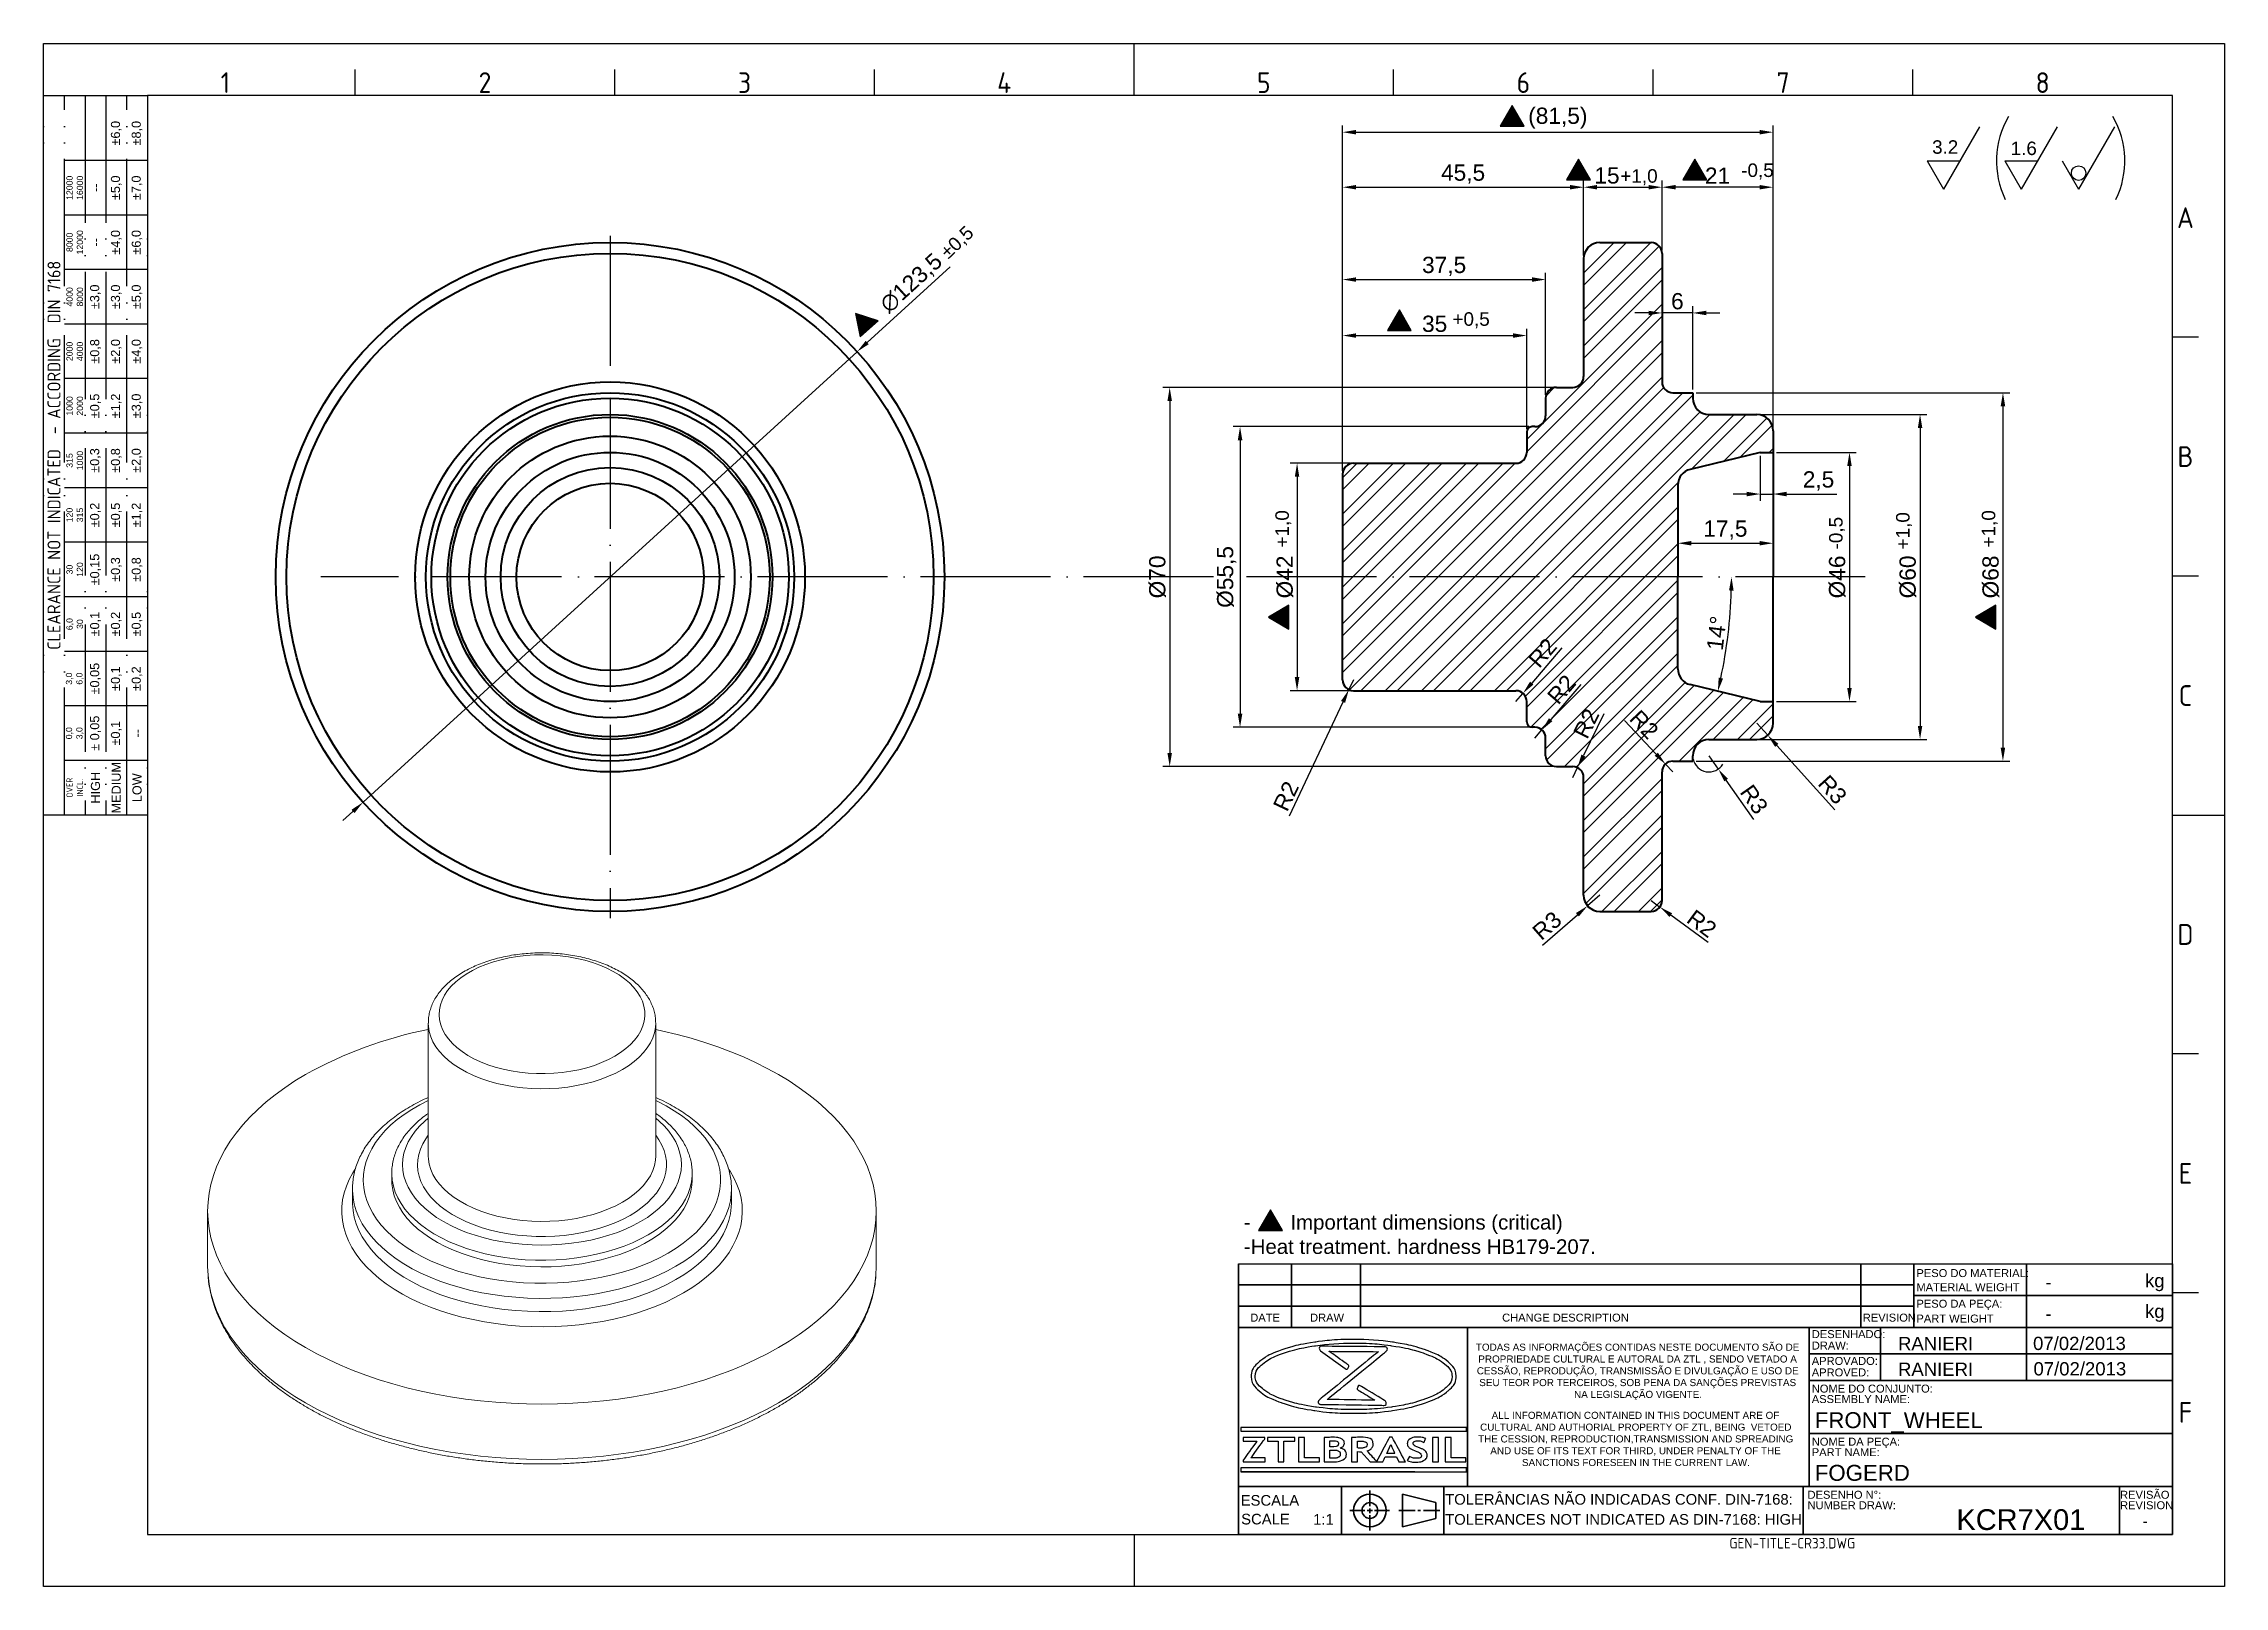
# Model space of a CAD drawing. Header units: millimetres. Extents: x 2452 to 2855, y 1106 to 1391.
import ezdxf
from ezdxf.enums import TextEntityAlignment as Align

# ---------------------------------------------------------------- set-up
doc = ezdxf.new("R2010")
doc.units = ezdxf.units.MM
for name, pattern in [('ACAD_ISO02W100', [15, 12, -3]), ('ACAD_ISO04W100', [30, 24, -3, 0, -3]), ('ACAD_ISO05W100', [33, 24, -3, 0, -3, 0, -3])]:
    doc.linetypes.add(name, pattern=pattern)
for name, color, linetype, lineweight in [('AM_0', 7, 'Continuous', 40), ('AM_4', 1, 'ACAD_ISO04W100', 25), ('AM_5', 3, 'Continuous', 25), ('AM_8', 40, 'ACAD_ISO02W100', 35), ('AM_BOR', 2, 'ACAD_ISO05W100', 35)]:
    doc.layers.add(name, color=color, linetype=linetype, lineweight=lineweight)
doc.layers.add('Camada 1', color=7, linetype='Continuous')
doc.styles.add('ACISOTS', font='isocp.shx', dxfattribs={"height": 1})
doc.styles.get("Standard").update_dxf_attribs({"font": 'arial.ttf'})
doc.dimstyles.new('ISO-25', dxfattribs={"dimtxt": 3, "dimasz": 2.5, "dimexe": 1.25, "dimexo": 0.625, "dimtad": 1, "dimtxsty": 'Standard', "dimcen": 2.5, "dimadec": 0, "dimazin": 0, "dimtfac": 1, "dimtmove": 0, "dimatfit": 3, "dimfxl": 1, "dimarcsym": 0})

msp = doc.modelspace()

# ---------------------------------------------------------------- texts
at = {"color": 0, "linetype": 'Continuous', "char_height": 1.3068, "attachment_point": 1}
for s, width, insert in [('\\pi0.22868;TODAS AS INFORMAÇÕES CONTIDAS NESTE DOCUMENTO SÃO DE \\P\\pi0.68107;PROPRIEDADE CULTURAL E AUTORAL DA ZTL , SENDO VETADO A \\P\\pi0.40206;CESSÃO, REPRODUÇÃO, TRANSMISSÃO E DIVULGAÇÃO E USO DE \\P\\pi0.85222;SEU TEOR POR TERCEIROS, SOB PENA DA SANÇÕES PREVISTAS \\P\\pi18.36;NA LEGISLAÇÃO VIGENTE.', 60.06028, (2716.269, 1151.31)), ('\\pi3.8613;ALL INFORMATION CONTAINED IN THIS DOCUMENT ARE OF \\P\\pi1.73;CULTURAL AND AUTHORIAL PROPERTY OF ZTL, BEING  VETOED \\P\\pi1.3605;THE CESSION, REPRODUCTION,TRANSMISSION AND SPREADING \\P\\pi3.6144;AND USE OF ITS TEXT FOR THIRD, UNDER PENALTY OF THE \\P\\pi9.4669;SANCTIONS FORESEEN IN THE CURRENT LAW.', 60.78715, (2715.542, 1138.731))]:
    msp.add_mtext_dynamic_manual_height_columns(s, width=width, gutter_width=12.5, heights=[0], dxfattribs=dict(at, insert=insert))
at = {"layer": 'AM_4', "insert": (2673.645, 1175.07), "char_height": 2.7, "width": 66.26474, "attachment_point": 1}
msp.add_mtext('-       Important dimensions (critical)\\P-Heat treatment. hardness HB179-207.', dxfattribs=at)
at = {"layer": 'AM_5', "attachment_point": 1}
for s, width, insert, char_height in [('3.2', 18.23779, (2800.763, 1373.477), 2.484), ('1.6', 18.23779, (2815.272, 1373.237), 2.484), ('+1,0', 11.10031, (2743.173, 1368.145), 2.5), ('-0,5', 11.10031, (2765.491, 1369.201), 2.5), ('+0,5', 11.10031, (2712.162, 1341.728), 2.5)]:
    msp.add_mtext_dynamic_manual_height_columns(s, width=width, gutter_width=12.5, heights=[0], dxfattribs=dict(at, insert=insert, char_height=char_height))
at = {"layer": 'AM_5', "char_height": 2.5, "attachment_point": 1}
for s, insert, rotation in [('%%P0,5', (2617.325, 1353.256), 43.53712), ('+1,0', (2679.454, 1298.296), 90), ('+1,0', (2809.928, 1298.296), 90), ('-0,5', (2781.722, 1297.932), 90), ('+1,0', (2794.096, 1297.932), 90)]:
    msp.add_mtext_dynamic_manual_height_columns(s, width=11.10031, gutter_width=12.5, heights=[0], dxfattribs=dict(at, insert=insert, rotation=rotation))
at = {"layer": 'AM_8', "color": 0, "linetype": 'Continuous'}
for s, height, p in [('PESO DO MATERIAL:', 1.47015, (2797.862, 1163.601)), ('kg', 2.4503, (2840.086, 1161.722)), ('MATERIAL WEIGHT', 1.47015, (2797.862, 1160.998)), ('DATE', 1.4702, (2674.824, 1155.38)), ('DRAW', 1.4702, (2685.868, 1155.38)), ('CHANGE DESCRIPTION', 1.47015, (2721.342, 1155.38)), ('REVISION', 1.4702, (2787.956, 1155.38)), ('PESO DA PEÇA:', 1.47015, (2797.862, 1157.951)), ('PART WEIGHT', 1.47015, (2797.862, 1155.208)), ('kg', 2.4503, (2840.086, 1156.069)), ('DESENHADO:', 1.4702, (2778.533, 1152.333)), ('APROVADO:', 1.4702, (2778.533, 1147.381)), ('DRAW:', 1.4702, (2778.533, 1150.218)), ('APROVED:', 1.4702, (2778.533, 1145.267)), ('ASSEMBLY NAME:', 1.47015, (2778.533, 1140.34)), ('NOME DO CONJUNTO:', 1.47015, (2778.533, 1142.275)), ('NOME DA PEÇA:', 1.47015, (2778.533, 1132.474)), ('PART NAME:', 1.4702, (2778.533, 1130.539)), ('TOLERÂNCIAS NÃO INDICADAS CONF. DIN-7168:', 1.9602, (2710.818, 1121.581)), ('DESENHO N%%d:', 1.47015, (2777.752, 1122.673)), ('REVISÃO', 1.4702, (2835.473, 1122.673)), ('SCALE', 1.9602, (2673.144, 1117.935)), ('ESCALA', 1.9602, (2673.053, 1121.398)), ('1:1', 1.9602, (2686.434, 1117.881)), ('TOLERANCES NOT INDICATED AS DIN-7168: HIGH', 1.9602, (2710.818, 1117.881)), ('NUMBER DRAW:', 1.47015, (2777.752, 1120.738)), ('REVISION', 1.4702, (2835.473, 1120.738))]:
    msp.add_text(s, height=height, dxfattribs=at).set_placement(p)
for p in [(2821.688, 1162.669), (2821.688, 1156.838)]:
    msp.add_attdef('-', text='', height=2.45, dxfattribs=at).set_placement(p, align=Align.MIDDLE_LEFT)
for tag, p, height in [('RANIERI', (2794.459, 1150.102), 2.45), ('07/02/2013', (2819.403, 1150.131), 2.45), ('07/02/2013', (2819.481, 1145.442), 2.45), ('RANIERI', (2794.457, 1145.361), 2.45), ('FRONT_WHEEL', (2779.087, 1135.714), 2.94), ('FOGERD', (2779.087, 1125.988), 2.94), ('KCR7X01', (2805.249, 1116.908), 3.833)]:
    msp.add_attdef(tag, p, '', height=height, dxfattribs=at)
msp.add_attdef('-', text='', height=1.917, dxfattribs=at).set_placement((2840.112, 1118.528), align=Align.MIDDLE_CENTER)
at = {"layer": 'AM_8', "color": 0, "linetype": 'Continuous', "style": 'ACISOTS'}
msp.add_attdef('GEN-TITLE-CR33.DWG', (2763.316, 1113.487), '', height=1.96, dxfattribs=at)

# ---------------------------------------------------------------- blocks, each defined once
blk = doc.blocks.new('A3 ZTL')
for p, q in [((19.57, 280.82), (19.57, 9.78)), ((401.17, 280.82), (19.57, 280.82)), ((401.17, 9.78), (401.17, 280.82)), ((19.57, 9.78), (401.17, 9.78))]:
    blk.add_line(p, q)
at = {"layer": 'AM_BOR', "color": 135, "linetype": 'Continuous', "lineweight": 25}
for p, q in [((0, 0), (0, 290.61)), ((0, 290.61), (410.96, 290.61)), ((410.96, 290.61), (410.96, 0)), ((410.96, 0), (0, 0))]:
    blk.add_line(p, q, dxfattribs=at)
at = {"layer": 'AM_BOR', "color": 135, "lineweight": 25}
for p, q in [((205.48, 280.82), (205.48, 290.61)), ((58.71, 280.82), (58.71, 285.71)), ((107.63, 280.82), (107.63, 285.71)), ((156.56, 280.82), (156.56, 285.71)), ((254.4, 280.82), (254.4, 285.71)), ((303.33, 280.82), (303.33, 285.71)), ((352.25, 280.82), (352.25, 285.71)), ((3.91, 145.3), (3.91, 280.82)), ((7.83, 280.82), (7.83, 145.3)), ((11.74, 280.82), (11.74, 145.3)), ((15.66, 145.3), (15.66, 280.82)), ((19.57, 268.59), (3.91, 268.59)), ((19.57, 258.32), (3.91, 258.32)), ((19.57, 248.04), (3.91, 248.04)), ((19.57, 237.77), (3.91, 237.77)), ((406.07, 235.32), (401.17, 235.32)), ((19.57, 227.5), (3.91, 227.5)), ((19.57, 217.22), (3.91, 217.22)), ((19.57, 206.95), (3.91, 206.95)), ((19.57, 196.67), (3.91, 196.67)), ((406.07, 190.31), (401.17, 190.31)), ((19.57, 186.4), (3.91, 186.4)), ((19.57, 176.13), (3.91, 176.13)), ((19.57, 165.85), (3.91, 165.85)), ((19.57, 155.58), (3.91, 155.58)), ((401.17, 145.3), (410.96, 145.3)), ((406.07, 100.29), (401.17, 100.29)), ((406.07, 55.28), (401.17, 55.28)), ((205.48, 9.78), (205.48, 0))]:
    blk.add_line(p, q, dxfattribs=at)
blk.add_lwpolyline([(19.57, 145.3), (0, 145.3), (0, 280.82), (19.57, 280.82)], close=True, dxfattribs=at)
at = {"layer": 'AM_BOR', "color": 135, "lineweight": 25, "style": 'ACISOTS'}
for s, p in [('1', (34.25, 283.27)), ('2', (83.17, 283.27)), ('3', (132.09, 283.27)), ('4', (181.02, 283.27)), ('5', (229.94, 283.27)), ('6', (278.86, 283.27)), ('7', (327.79, 283.27)), ('8', (376.71, 283.27)), ('A', (403.62, 257.83)), ('B', (403.62, 212.82)), ('C', (403.62, 167.81)), ('D', (403.62, 122.8)), ('E', (403.62, 77.79)), ('F', (403.62, 32.78))]:
    blk.add_text(s, height=3.91, dxfattribs=at).set_placement(p, align=Align.MIDDLE)
at = {"layer": 'AM_BOR', "color": 135, "lineweight": 25, "attachment_point": 5, "rotation": 90}
for s, insert, char_height, width in [('±6,0', (13.7, 273.73), 1.712, 10.274), ('±8,0', (17.61, 273.73), 1.712, 10.274), ('12000\\P16000', (5.87, 263.45), 1.174, 10.274), ('--', (9.78, 263.45), 1.712, 10.274), ('±5,0', (13.7, 263.45), 1.712, 10.274), ('±7,0', (17.61, 263.45), 1.712, 10.274), ('8000\\P12000', (5.87, 253.18), 1.174, 10.274), ('±4,0', (13.7, 253.18), 1.712, 10.274), ('±6,0', (17.61, 253.18), 1.712, 10.274), ('--', (9.78, 253.18), 1.712, 10.274), ('{\\Fisocp.shx|c0;CLEARANCE NOT INDICATED  - ACCORDING  DIN 7168}', (1.96, 213.06), 2.4462, 135.5186), ('4000\\P8000', (5.87, 242.91), 1.174, 10.274), ('±3,0', (9.78, 242.91), 1.712, 10.274), ('±3,0', (13.7, 242.91), 1.712, 10.274), ('±5,0', (17.61, 242.91), 1.712, 10.274), ('2000\\P4000', (5.87, 232.63), 1.174, 10.274), ('±0,8', (9.78, 232.63), 1.712, 10.274), ('±2,0', (13.7, 232.63), 1.712, 10.274), ('±4,0', (17.61, 232.63), 1.712, 10.274), ('1000\\P2000', (5.87, 222.36), 1.174, 10.274), ('±0,5', (9.78, 222.36), 1.712, 10.274), ('±1,2', (13.7, 222.36), 1.712, 10.274), ('±3,0', (17.61, 222.36), 1.712, 10.274), ('315\\P1000', (5.87, 212.08), 1.174, 10.274), ('±0,3', (9.78, 212.08), 1.712, 10.274), ('±0,8', (13.7, 212.08), 1.712, 10.274), ('±2,0', (17.61, 212.08), 1.712, 10.274), ('120\\P315', (5.87, 201.81), 1.174, 10.274), ('±0,2', (9.78, 201.81), 1.712, 10.274), ('±0,5', (13.7, 201.81), 1.712, 10.274), ('±1,2', (17.61, 201.81), 1.712, 10.274), ('±0,15', (9.78, 191.54), 1.712, 10.274), ('±0,3', (13.7, 191.54), 1.712, 10.274), ('±0,8', (17.61, 191.54), 1.712, 10.274), ('30\\P120', (5.87, 191.54), 1.174, 10.274), ('6,0\\P30', (5.87, 181.26), 1.174, 10.274), ('±0,1', (9.78, 181.26), 1.712, 10.274), ('±0,2', (13.7, 181.26), 1.712, 10.274), ('±0,5', (17.61, 181.26), 1.712, 10.274), ('±0,05', (9.78, 170.99), 1.712, 10.274), ('±0,1', (13.7, 170.99), 1.712, 10.274), ('±0,2', (17.61, 170.99), 1.712, 10.274), ('3,0\\P6,0', (5.87, 170.99), 1.174, 10.274), ('0,0\\P3,0', (5.87, 160.71), 1.174, 10.274), ('± 0,05', (9.78, 160.71), 1.712, 10.274), ('\\pt4.69206;±0,1', (13.7, 160.71), 1.7123, 10.274), ('--', (17.61, 160.71), 1.712, 10.274), ('{\\Fisocp.shx|c0;OVER\\PINCL.}', (5.87, 150.44), 1.1742, 10.274), ('HIGH', (9.78, 150.44), 1.712, 10.274), ('MEDIUM', (13.7, 150.44), 1.712, 10.274), ('LOW', (17.61, 150.44), 1.712, 10.274)]:
    blk.add_mtext(s, dxfattribs=dict(at, insert=insert, char_height=char_height, width=width))
blk = doc.blocks.new('*D11')
at = {"layer": 'AM_5', "color": 0, "lineweight": -2, "transparency": 16777216}
for p, q in [((2693.26, 1313.86), (2682.22, 1313.86)), ((2683.47, 1311.36), (2683.47, 1274.36)), ((2693.26, 1271.86), (2682.22, 1271.86))]:
    blk.add_line(p, q, dxfattribs=at)
at = {"layer": 'AM_5', "color": 0, "transparency": 16777216}
for points in [[(2683.05, 1311.36), (2683.88, 1311.36), (2683.47, 1313.86)], [(2683.05, 1274.36), (2683.88, 1274.36), (2683.47, 1271.86)]]:
    blk.add_solid(points, dxfattribs=at)
at = {"layer": 'Defpoints', "color": 0, "transparency": 16777216}
for p in [(2693.88, 1313.86), (2683.47, 1271.86), (2693.88, 1271.86)]:
    blk.add_point(p, dxfattribs=at)
at = {"layer": 'AM_5', "color": 0, "transparency": 16777216, "insert": (2681.23, 1292.86), "char_height": 3, "attachment_point": 5, "rotation": 90}
blk.add_mtext('%%c42', dxfattribs=at)
blk = doc.blocks.new('*D12')
at = {"layer": 'AM_5', "color": 0, "lineweight": -2, "transparency": 16777216}
for p, q in [((2726.26, 1320.61), (2671.69, 1320.61)), ((2672.94, 1318.11), (2672.94, 1267.61)), ((2726.26, 1265.11), (2671.69, 1265.11))]:
    blk.add_line(p, q, dxfattribs=at)
at = {"layer": 'AM_5', "color": 0, "transparency": 16777216}
for points in [[(2672.52, 1318.11), (2673.36, 1318.11), (2672.94, 1320.61)], [(2672.52, 1267.61), (2673.36, 1267.61), (2672.94, 1265.11)]]:
    blk.add_solid(points, dxfattribs=at)
at = {"layer": 'Defpoints', "color": 0, "transparency": 16777216}
for p in [(2726.88, 1320.61), (2672.94, 1265.11), (2726.88, 1265.11)]:
    blk.add_point(p, dxfattribs=at)
at = {"layer": 'AM_5', "color": 0, "transparency": 16777216, "insert": (2670.46, 1292.86), "char_height": 3, "attachment_point": 5, "rotation": 90}
blk.add_mtext('%%c55,5', dxfattribs=at)
blk = doc.blocks.new('*D13')
at = {"layer": 'AM_5', "color": 0, "lineweight": -2, "transparency": 16777216}
for p, q in [((2730.76, 1327.86), (2658.69, 1327.86)), ((2659.94, 1325.36), (2659.94, 1260.36)), ((2730.76, 1257.86), (2658.69, 1257.86))]:
    blk.add_line(p, q, dxfattribs=at)
at = {"layer": 'AM_5', "color": 0, "transparency": 16777216}
for points in [[(2659.53, 1325.36), (2660.36, 1325.36), (2659.94, 1327.86)], [(2659.53, 1260.36), (2660.36, 1260.36), (2659.94, 1257.86)]]:
    blk.add_solid(points, dxfattribs=at)
at = {"layer": 'Defpoints', "color": 0, "transparency": 16777216}
for p in [(2731.38, 1327.86), (2659.94, 1257.86), (2731.38, 1257.86)]:
    blk.add_point(p, dxfattribs=at)
at = {"layer": 'AM_5', "color": 0, "transparency": 16777216, "insert": (2657.7, 1292.86), "char_height": 3, "attachment_point": 5, "rotation": 90}
blk.add_mtext('%%c70', dxfattribs=at)
blk = doc.blocks.new('*D14')
at = {"layer": 'AM_5', "color": 0, "lineweight": -2, "transparency": 16777216}
for p, q in [((2772.01, 1315.86), (2786.75, 1315.86)), ((2785.5, 1313.36), (2785.5, 1272.36)), ((2772.01, 1269.86), (2786.75, 1269.86))]:
    blk.add_line(p, q, dxfattribs=at)
at = {"layer": 'AM_5', "color": 0, "transparency": 16777216}
for points in [[(2785.08, 1313.36), (2785.91, 1313.36), (2785.5, 1315.86)], [(2785.08, 1272.36), (2785.91, 1272.36), (2785.5, 1269.86)]]:
    blk.add_solid(points, dxfattribs=at)
at = {"layer": 'Defpoints', "color": 0, "transparency": 16777216}
for p in [(2771.38, 1315.86), (2771.38, 1269.86), (2785.5, 1269.86)]:
    blk.add_point(p, dxfattribs=at)
at = {"layer": 'AM_5', "color": 0, "transparency": 16777216, "insert": (2783.26, 1292.86), "char_height": 3, "attachment_point": 5, "rotation": 90}
blk.add_mtext('%%c46', dxfattribs=at)
blk = doc.blocks.new('*D15')
at = {"layer": 'AM_5', "color": 0, "lineweight": -2, "transparency": 16777216}
for p, q in [((2769.01, 1322.86), (2799.78, 1322.86)), ((2798.53, 1320.36), (2798.53, 1265.36)), ((2769.01, 1262.86), (2799.78, 1262.86))]:
    blk.add_line(p, q, dxfattribs=at)
at = {"layer": 'AM_5', "color": 0, "transparency": 16777216}
for points in [[(2798.12, 1320.36), (2798.95, 1320.36), (2798.53, 1322.86)], [(2798.12, 1265.36), (2798.95, 1265.36), (2798.53, 1262.86)]]:
    blk.add_solid(points, dxfattribs=at)
at = {"layer": 'Defpoints', "color": 0, "transparency": 16777216}
for p in [(2768.38, 1322.86), (2768.38, 1262.86), (2798.53, 1262.86)]:
    blk.add_point(p, dxfattribs=at)
at = {"layer": 'AM_5', "color": 0, "transparency": 16777216, "insert": (2796.29, 1292.86), "char_height": 3, "attachment_point": 5, "rotation": 90}
blk.add_mtext('%%C60', dxfattribs=at)
blk = doc.blocks.new('*D16')
at = {"layer": 'AM_5', "color": 0, "lineweight": -2, "transparency": 16777216}
for p, q in [((2757.17, 1326.86), (2815.09, 1326.86)), ((2813.84, 1324.36), (2813.84, 1261.36)), ((2757.17, 1258.86), (2815.09, 1258.86))]:
    blk.add_line(p, q, dxfattribs=at)
at = {"layer": 'AM_5', "color": 0, "transparency": 16777216}
for points in [[(2813.42, 1324.36), (2814.26, 1324.36), (2813.84, 1326.86)], [(2813.42, 1261.36), (2814.26, 1261.36), (2813.84, 1258.86)]]:
    blk.add_solid(points, dxfattribs=at)
at = {"layer": 'Defpoints', "color": 0, "transparency": 16777216}
for p in [(2756.54, 1326.86), (2756.54, 1258.86), (2813.84, 1258.86)]:
    blk.add_point(p, dxfattribs=at)
at = {"layer": 'AM_5', "color": 0, "transparency": 16777216, "insert": (2811.6, 1292.86), "char_height": 3, "attachment_point": 5, "rotation": 90}
blk.add_mtext('%%c68', dxfattribs=at)
blk = doc.blocks.new('*D17')
at = {"layer": 'AM_5', "color": 0, "lineweight": -2, "transparency": 16777216}
for p, q in [((2750.88, 1353.23), (2750.88, 1366.06)), ((2771.38, 1320.48), (2771.38, 1366.06)), ((2768.88, 1364.81), (2753.38, 1364.81))]:
    blk.add_line(p, q, dxfattribs=at)
at = {"layer": 'AM_5', "color": 0, "transparency": 16777216}
for points in [[(2753.38, 1365.23), (2753.38, 1364.4), (2750.88, 1364.81)], [(2768.88, 1365.23), (2768.88, 1364.4), (2771.38, 1364.81)]]:
    blk.add_solid(points, dxfattribs=at)
at = {"layer": 'Defpoints', "color": 0, "transparency": 16777216}
for p in [(2750.88, 1364.81), (2750.88, 1352.61), (2771.38, 1319.86)]:
    blk.add_point(p, dxfattribs=at)
at = {"layer": 'AM_5', "color": 0, "transparency": 16777216, "insert": (2761.13, 1366.94), "char_height": 3, "attachment_point": 5}
blk.add_mtext('21', dxfattribs=at)
blk = doc.blocks.new('*D18')
at = {"layer": 'AM_5', "color": 0, "lineweight": -2, "transparency": 16777216}
for p, q in [((2748.38, 1341.6), (2745.88, 1341.6)), ((2750.88, 1342.22), (2750.88, 1342.85)), ((2756.54, 1341.6), (2750.88, 1341.6)), ((2756.54, 1327.48), (2756.54, 1342.85)), ((2759.04, 1341.6), (2761.54, 1341.6))]:
    blk.add_line(p, q, dxfattribs=at)
at = {"layer": 'AM_5', "color": 0, "transparency": 16777216}
for points in [[(2748.38, 1342.01), (2748.38, 1341.18), (2750.88, 1341.6)], [(2759.04, 1342.01), (2759.04, 1341.18), (2756.54, 1341.6)]]:
    blk.add_solid(points, dxfattribs=at)
at = {"layer": 'Defpoints', "color": 0, "transparency": 16777216}
for p in [(2750.88, 1341.6), (2750.88, 1341.6), (2756.54, 1326.86)]:
    blk.add_point(p, dxfattribs=at)
at = {"layer": 'AM_5', "color": 0, "transparency": 16777216, "insert": (2753.71, 1343.75), "char_height": 3, "attachment_point": 5}
blk.add_mtext('6', dxfattribs=at)
blk = doc.blocks.new('*D19')
at = {"layer": 'AM_5', "color": 0, "lineweight": -2, "transparency": 16777216}
for p, q in [((2736.38, 1352.23), (2736.38, 1366.06)), ((2750.88, 1353.86), (2750.88, 1366.06)), ((2738.88, 1364.81), (2748.38, 1364.81))]:
    blk.add_line(p, q, dxfattribs=at)
at = {"layer": 'AM_5', "color": 0, "transparency": 16777216}
for points in [[(2738.88, 1365.23), (2738.88, 1364.4), (2736.38, 1364.81)], [(2748.38, 1365.23), (2748.38, 1364.4), (2750.88, 1364.81)]]:
    blk.add_solid(points, dxfattribs=at)
at = {"layer": 'Defpoints', "color": 0, "transparency": 16777216}
for p in [(2750.88, 1364.81), (2736.38, 1351.61), (2750.88, 1353.23)]:
    blk.add_point(p, dxfattribs=at)
at = {"layer": 'AM_5', "color": 0, "transparency": 16777216, "insert": (2740.71, 1366.97), "char_height": 3, "attachment_point": 5}
blk.add_mtext('15', dxfattribs=at)
blk = doc.blocks.new('*D20')
at = {"layer": 'AM_5', "color": 0, "lineweight": -2, "transparency": 16777216}
for p, q in [((2691.88, 1312.48), (2691.88, 1338.68)), ((2694.38, 1337.43), (2723.38, 1337.43)), ((2725.88, 1320.23), (2725.88, 1338.68))]:
    blk.add_line(p, q, dxfattribs=at)
at = {"layer": 'AM_5', "color": 0, "transparency": 16777216}
for points in [[(2694.38, 1337.84), (2694.38, 1337.01), (2691.88, 1337.43)], [(2723.38, 1337.84), (2723.38, 1337.01), (2725.88, 1337.43)]]:
    blk.add_solid(points, dxfattribs=at)
at = {"layer": 'Defpoints', "color": 0, "transparency": 16777216}
for p in [(2725.88, 1337.43), (2725.88, 1319.61), (2691.88, 1311.86)]:
    blk.add_point(p, dxfattribs=at)
at = {"layer": 'AM_5', "color": 0, "transparency": 16777216, "insert": (2708.88, 1339.58), "char_height": 3, "attachment_point": 5}
blk.add_mtext('35', dxfattribs=at)
blk = doc.blocks.new('*D21')
at = {"layer": 'AM_5', "color": 0, "lineweight": -2, "transparency": 16777216}
for p, q in [((2691.88, 1312.48), (2691.88, 1349.01)), ((2694.38, 1347.76), (2726.88, 1347.76)), ((2729.38, 1326.48), (2729.38, 1349.01))]:
    blk.add_line(p, q, dxfattribs=at)
at = {"layer": 'AM_5', "color": 0, "transparency": 16777216}
for points in [[(2694.38, 1348.18), (2694.38, 1347.35), (2691.88, 1347.76)], [(2726.88, 1348.18), (2726.88, 1347.35), (2729.38, 1347.76)]]:
    blk.add_solid(points, dxfattribs=at)
at = {"layer": 'Defpoints', "color": 0, "transparency": 16777216}
for p in [(2729.38, 1347.76), (2729.38, 1325.86), (2691.88, 1311.86)]:
    blk.add_point(p, dxfattribs=at)
at = {"layer": 'AM_5', "color": 0, "transparency": 16777216, "insert": (2710.63, 1350.19), "char_height": 3, "attachment_point": 5}
blk.add_mtext('37,5', dxfattribs=at)
blk = doc.blocks.new('*D22')
at = {"layer": 'AM_5', "color": 0, "lineweight": -2, "transparency": 16777216}
for p, q in [((2691.88, 1313.11), (2691.88, 1366.06)), ((2736.38, 1352.23), (2736.38, 1366.06)), ((2694.38, 1364.81), (2733.88, 1364.81))]:
    blk.add_line(p, q, dxfattribs=at)
at = {"layer": 'AM_5', "color": 0, "transparency": 16777216}
for points in [[(2694.38, 1365.23), (2694.38, 1364.4), (2691.88, 1364.81)], [(2733.88, 1365.23), (2733.88, 1364.4), (2736.38, 1364.81)]]:
    blk.add_solid(points, dxfattribs=at)
at = {"layer": 'Defpoints', "color": 0, "transparency": 16777216}
for p in [(2736.38, 1364.81), (2736.38, 1351.61), (2691.88, 1312.48)]:
    blk.add_point(p, dxfattribs=at)
at = {"layer": 'AM_5', "color": 0, "transparency": 16777216, "insert": (2714.13, 1367.23), "char_height": 3, "attachment_point": 5}
blk.add_mtext('45,5', dxfattribs=at)
blk = doc.blocks.new('*D23')
at = {"layer": 'AM_5', "color": 0, "lineweight": -2, "transparency": 16777216}
for p, q in [((2691.88, 1312.48), (2691.88, 1376.22)), ((2694.38, 1374.97), (2768.88, 1374.97)), ((2771.38, 1321.11), (2771.38, 1376.22))]:
    blk.add_line(p, q, dxfattribs=at)
at = {"layer": 'AM_5', "color": 0, "transparency": 16777216}
for points in [[(2694.38, 1375.39), (2694.38, 1374.55), (2691.88, 1374.97)], [(2768.88, 1375.39), (2768.88, 1374.55), (2771.38, 1374.97)]]:
    blk.add_solid(points, dxfattribs=at)
at = {"layer": 'Defpoints', "color": 0, "transparency": 16777216}
for p in [(2771.38, 1374.97), (2771.38, 1320.48), (2691.88, 1311.86)]:
    blk.add_point(p, dxfattribs=at)
at = {"layer": 'AM_5', "color": 0, "transparency": 16777216, "insert": (2731.63, 1377.56), "char_height": 3, "attachment_point": 5}
blk.add_mtext('(81,5)', dxfattribs=at)
blk = doc.blocks.new('*D24')
at = {"layer": 'AM_5', "color": 0, "lineweight": -2, "transparency": 16777216}
for p, q in [((2769.03, 1315.23), (2769.03, 1306.91)), ((2771.38, 1308.79), (2771.38, 1309.41)), ((2766.53, 1308.16), (2764.03, 1308.16)), ((2769.03, 1308.16), (2771.38, 1308.16)), ((2773.88, 1308.16), (2783.17, 1308.16))]:
    blk.add_line(p, q, dxfattribs=at)
at = {"layer": 'AM_5', "color": 0, "transparency": 16777216}
for points in [[(2766.53, 1308.58), (2766.53, 1307.75), (2769.03, 1308.16)], [(2773.88, 1308.58), (2773.88, 1307.75), (2771.38, 1308.16)]]:
    blk.add_solid(points, dxfattribs=at)
at = {"layer": 'Defpoints', "color": 0, "transparency": 16777216}
for p in [(2769.03, 1315.86), (2771.38, 1308.16), (2771.38, 1308.16)]:
    blk.add_point(p, dxfattribs=at)
at = {"layer": 'AM_5', "color": 0, "transparency": 16777216, "insert": (2779.78, 1310.59), "char_height": 3, "attachment_point": 5}
blk.add_mtext('2,5', dxfattribs=at)
blk = doc.blocks.new('*D25')
at = {"layer": 'AM_5', "color": 0, "lineweight": -2, "transparency": 16777216}
for p, q in [((2753.78, 1299.71), (2753.78, 1300.33)), ((2756.28, 1299.08), (2768.88, 1299.08)), ((2771.38, 1299.71), (2771.38, 1300.33))]:
    blk.add_line(p, q, dxfattribs=at)
at = {"layer": 'AM_5', "color": 0, "transparency": 16777216}
for points in [[(2756.28, 1299.5), (2756.28, 1298.67), (2753.78, 1299.08)], [(2768.88, 1299.5), (2768.88, 1298.67), (2771.38, 1299.08)]]:
    blk.add_solid(points, dxfattribs=at)
at = {"layer": 'Defpoints', "color": 0, "transparency": 16777216}
for p in [(2753.78, 1299.08), (2771.38, 1299.08), (2771.38, 1299.08)]:
    blk.add_point(p, dxfattribs=at)
at = {"layer": 'AM_5', "color": 0, "transparency": 16777216, "insert": (2762.58, 1301.51), "char_height": 3, "attachment_point": 5}
blk.add_mtext('17,5', dxfattribs=at)
blk = doc.blocks.new('*D26')
at = {"layer": 'AM_5', "color": 0, "lineweight": -2, "transparency": 16777216}
blk.add_arc((2673.85, 1292.86), 89.85, 348.009, 358.4058, dxfattribs=at)
at = {"layer": 'AM_5', "color": 0, "transparency": 16777216}
for points in [[(2763.25, 1290.36), (2764.09, 1290.35), (2763.71, 1292.86)], [(2762.15, 1274.1), (2761.34, 1274.28), (2761.19, 1271.75)]]:
    blk.add_solid(points, dxfattribs=at)
at = {"layer": 'Defpoints', "color": 0, "transparency": 16777216}
for p in [(2503.16, 1292.86), (2788.42, 1292.86), (2762.59, 1278.71), (2756.08, 1272.99), (2769.03, 1269.86)]:
    blk.add_point(p, dxfattribs=at)
at = {"layer": 'AM_5', "color": 0, "transparency": 16777216, "insert": (2760.96, 1282.48), "char_height": 3, "attachment_point": 5, "rotation": 83.2074}
blk.add_mtext('14°', dxfattribs=at)
blk = doc.blocks.new('*D27')
at = {"layer": 'AM_5', "color": 0, "lineweight": -2, "transparency": 16777216}
for p, q in [((2768.38, 1265.86), (2770.39, 1263.63)), ((2782.8, 1249.88), (2772.07, 1261.77))]:
    blk.add_line(p, q, dxfattribs=at)
at = {"layer": 'AM_5', "color": 0, "transparency": 16777216}
blk.add_solid([(2772.38, 1262.05), (2771.76, 1261.49), (2770.39, 1263.63)], dxfattribs=at)
at = {"layer": 'Defpoints', "color": 0, "transparency": 16777216}
for p in [(2768.38, 1265.86), (2770.39, 1263.63)]:
    blk.add_point(p, dxfattribs=at)
at = {"layer": 'AM_5', "color": 0, "transparency": 16777216, "insert": (2782.36, 1253.59), "char_height": 3, "attachment_point": 5, "rotation": 312.0677}
blk.add_mtext('R3', dxfattribs=at)
blk = doc.blocks.new('*D28')
at = {"layer": 'AM_5', "color": 0, "lineweight": -2, "transparency": 16777216}
for p, q in [((2759.54, 1259.86), (2761.27, 1257.4)), ((2767.85, 1248.06), (2762.71, 1255.36))]:
    blk.add_line(p, q, dxfattribs=at)
blk.add_arc((2759.54, 1259.86), 3, 191.9366, 329.0426, dxfattribs=at)
at = {"layer": 'AM_5', "color": 0, "transparency": 16777216}
blk.add_solid([(2763.05, 1255.6), (2762.37, 1255.12), (2761.27, 1257.4)], dxfattribs=at)
at = {"layer": 'Defpoints', "color": 0, "transparency": 16777216}
for p in [(2759.54, 1259.86), (2761.27, 1257.4)]:
    blk.add_point(p, dxfattribs=at)
at = {"layer": 'AM_5', "color": 0, "transparency": 16777216, "insert": (2767.87, 1251.79), "char_height": 3, "attachment_point": 5, "rotation": 305.1694}
blk.add_mtext('R3', dxfattribs=at)
blk = doc.blocks.new('*D29')
at = {"layer": 'AM_5', "color": 0, "lineweight": -2, "transparency": 16777216}
for p, q in [((2743.94, 1266.37), (2749.8, 1260.13)), ((2752.88, 1256.86), (2751.51, 1258.31))]:
    blk.add_line(p, q, dxfattribs=at)
at = {"layer": 'AM_5', "color": 0, "transparency": 16777216}
blk.add_solid([(2750.1, 1260.42), (2749.5, 1259.85), (2751.51, 1258.31)], dxfattribs=at)
at = {"layer": 'Defpoints', "color": 0, "transparency": 16777216}
for p in [(2751.51, 1258.31), (2752.88, 1256.86)]:
    blk.add_point(p, dxfattribs=at)
at = {"layer": 'AM_5', "color": 0, "transparency": 16777216, "insert": (2747.57, 1265.62), "char_height": 3, "attachment_point": 5, "rotation": 313.2374}
blk.add_mtext('R2', dxfattribs=at)
blk = doc.blocks.new('*D30')
at = {"layer": 'AM_5', "color": 0, "lineweight": -2, "transparency": 16777216}
for p, q in [((2748.88, 1233.11), (2750.49, 1231.92)), ((2759.38, 1225.35), (2752.5, 1230.43))]:
    blk.add_line(p, q, dxfattribs=at)
at = {"layer": 'AM_5', "color": 0, "transparency": 16777216}
blk.add_solid([(2752.75, 1230.77), (2752.25, 1230.1), (2750.49, 1231.92)], dxfattribs=at)
at = {"layer": 'Defpoints', "color": 0, "transparency": 16777216}
for p in [(2748.88, 1233.11), (2750.49, 1231.92)]:
    blk.add_point(p, dxfattribs=at)
at = {"layer": 'AM_5', "color": 0, "transparency": 16777216, "insert": (2758.22, 1228.86), "char_height": 3, "attachment_point": 5, "rotation": 323.5466}
blk.add_mtext('R2', dxfattribs=at)
blk = doc.blocks.new('*D31')
at = {"layer": 'AM_5', "color": 0, "lineweight": -2, "transparency": 16777216}
for p, q in [((2739.38, 1234.11), (2737.12, 1232.13)), ((2728.77, 1224.85), (2735.24, 1230.49))]:
    blk.add_line(p, q, dxfattribs=at)
at = {"layer": 'AM_5', "color": 0, "transparency": 16777216}
blk.add_solid([(2734.96, 1230.8), (2735.51, 1230.18), (2737.12, 1232.13)], dxfattribs=at)
at = {"layer": 'Defpoints', "color": 0, "transparency": 16777216}
for p in [(2739.38, 1234.11), (2737.12, 1232.13)]:
    blk.add_point(p, dxfattribs=at)
at = {"layer": 'AM_5', "color": 0, "transparency": 16777216, "insert": (2729.64, 1228.47), "char_height": 3, "attachment_point": 5, "rotation": 41.0958}
blk.add_mtext('R3', dxfattribs=at)
blk = doc.blocks.new('*D32')
at = {"layer": 'AM_5', "color": 0, "lineweight": -2, "transparency": 16777216}
for p, q in [((2740.12, 1267.58), (2736.36, 1259.9)), ((2734.38, 1255.86), (2735.26, 1257.65))]:
    blk.add_line(p, q, dxfattribs=at)
at = {"layer": 'AM_5', "color": 0, "transparency": 16777216}
blk.add_solid([(2735.99, 1260.08), (2736.74, 1259.71), (2735.26, 1257.65)], dxfattribs=at)
at = {"layer": 'Defpoints', "color": 0, "transparency": 16777216}
for p in [(2735.26, 1257.65), (2734.38, 1255.86)]:
    blk.add_point(p, dxfattribs=at)
at = {"layer": 'AM_5', "color": 0, "transparency": 16777216, "insert": (2736.88, 1265.8), "char_height": 3, "attachment_point": 5, "rotation": 63.9147}
blk.add_mtext('R2', dxfattribs=at)
blk = doc.blocks.new('*D33')
at = {"layer": 'AM_5', "color": 0, "lineweight": -2, "transparency": 16777216}
for p, q in [((2735.9, 1273), (2730.32, 1266.52)), ((2727.38, 1263.11), (2728.69, 1264.62))]:
    blk.add_line(p, q, dxfattribs=at)
at = {"layer": 'AM_5', "color": 0, "transparency": 16777216}
blk.add_solid([(2730, 1266.79), (2730.63, 1266.24), (2728.69, 1264.62)], dxfattribs=at)
at = {"layer": 'Defpoints', "color": 0, "transparency": 16777216}
for p in [(2727.38, 1263.11), (2728.69, 1264.62)]:
    blk.add_point(p, dxfattribs=at)
at = {"layer": 'AM_5', "color": 0, "transparency": 16777216, "insert": (2732.31, 1272.1), "char_height": 3, "attachment_point": 5, "rotation": 49.2702}
blk.add_mtext('R2', dxfattribs=at)
blk = doc.blocks.new('*D34')
at = {"layer": 'AM_5', "color": 0, "lineweight": -2, "transparency": 16777216}
for p, q in [((2732.39, 1279.76), (2726.81, 1273.27)), ((2723.88, 1269.86), (2725.19, 1271.37))]:
    blk.add_line(p, q, dxfattribs=at)
at = {"layer": 'AM_5', "color": 0, "transparency": 16777216}
blk.add_solid([(2726.5, 1273.54), (2727.13, 1273), (2725.19, 1271.37)], dxfattribs=at)
at = {"layer": 'Defpoints', "color": 0, "transparency": 16777216}
for p in [(2723.88, 1269.86), (2725.19, 1271.37)]:
    blk.add_point(p, dxfattribs=at)
at = {"layer": 'AM_5', "color": 0, "transparency": 16777216, "insert": (2728.8, 1278.85), "char_height": 3, "attachment_point": 5, "rotation": 49.3402}
blk.add_mtext('R2', dxfattribs=at)
blk = doc.blocks.new('*D35')
at = {"layer": 'AM_5', "color": 0, "lineweight": -2, "transparency": 16777216}
for p, q in [((2693.88, 1273.86), (2693.03, 1272.05)), ((2682.04, 1248.75), (2691.96, 1269.79))]:
    blk.add_line(p, q, dxfattribs=at)
at = {"layer": 'AM_5', "color": 0, "transparency": 16777216}
blk.add_solid([(2691.59, 1269.96), (2692.34, 1269.61), (2693.03, 1272.05)], dxfattribs=at)
at = {"layer": 'Defpoints', "color": 0, "transparency": 16777216}
for p in [(2693.88, 1273.86), (2693.03, 1272.05)]:
    blk.add_point(p, dxfattribs=at)
at = {"layer": 'AM_5', "color": 0, "transparency": 16777216, "insert": (2681.41, 1252.4), "char_height": 3, "attachment_point": 5, "rotation": 64.7451}
blk.add_mtext('R2', dxfattribs=at)
blk = doc.blocks.new('*D36')
at = {"layer": 'AM_5', "color": 0, "lineweight": -2, "transparency": 16777216}
for p, q in [((2619.4, 1350.11), (2604.07, 1336.14)), ((2510.95, 1251.26), (2602.22, 1334.45)), ((2509.1, 1249.57), (2507.25, 1247.89))]:
    blk.add_line(p, q, dxfattribs=at)
at = {"layer": 'AM_5', "color": 0, "transparency": 16777216}
for points in [[(2603.79, 1336.45), (2604.35, 1335.83), (2602.22, 1334.45)], [(2508.82, 1249.88), (2509.38, 1249.26), (2510.95, 1251.26)]]:
    blk.add_solid(points, dxfattribs=at)
at = {"layer": 'Defpoints', "color": 0, "transparency": 16777216}
for p in [(2602.22, 1334.45), (2510.95, 1251.26)]:
    blk.add_point(p, dxfattribs=at)
at = {"layer": 'AM_5', "color": 0, "transparency": 16777216, "insert": (2612.31, 1347.01), "char_height": 3, "attachment_point": 5, "rotation": 42.3509}
blk.add_mtext('∅123,5', dxfattribs=at)

# ---------------------------------------------------------------- dimensions: what is measured, and where the dimension line sits
at = {"layer": 'AM_5'}
for base, p1, p2, text, picture, middle in [((2771.383, 1374.969), (2691.883, 1311.855), (2771.383, 1320.48), '(81,5)', '*D23', (2731.633, 1377.56)), ((2736.383, 1364.812), (2691.883, 1312.48), (2736.383, 1351.605), '45,5', '*D22', (2714.133, 1367.234)), ((2750.883, 1364.812), (2771.383, 1319.855), (2750.883, 1352.605), '21', '*D17', (2761.133, 1366.943)), ((2750.883, 1341.597), (2756.545, 1326.855), (2750.883, 1341.597), '6', '*D18', (2753.714, 1343.753)), ((2725.883, 1337.425), (2691.883, 1311.855), (2725.883, 1319.605), '35', '*D20', (2708.883, 1339.583)), ((2771.383, 1308.162), (2769.03, 1315.855), (2771.383, 1308.162), '2,5', '*D24', (2779.775, 1310.59)), ((2771.383, 1299.084), (2753.783, 1299.084), (2771.383, 1299.084), '17,5', '*D25', (2762.583, 1301.511))]:
    dim = msp.add_linear_dim(base=base, p1=p1, p2=p2, text=text, dimstyle='ISO-25', dxfattribs=at)
    dim.commit()
    dim.dimension.update_dxf_attribs({"geometry": picture, "text_midpoint": middle})
dim = msp.add_linear_dim(base=(2750.883, 1364.812), p1=(2736.383, 1351.605), p2=(2750.883, 1353.23), text='15', dimstyle='ISO-25', dxfattribs=at)
dim.commit()
dim.dimension.update_dxf_attribs({"geometry": '*D19', "text_midpoint": (2740.712, 1364.812), "dimtype": 160})
dim = msp.add_diameter_dim_2p(p1=(2510.948, 1251.256), p2=(2602.218, 1334.455), dimstyle='ISO-25', dxfattribs=at)
dim.commit()
dim.dimension.update_dxf_attribs({"geometry": '*D36', "text_midpoint": (2613.979, 1345.175), "dimtype": 163})
dim = msp.add_linear_dim(base=(2729.383, 1347.763), p1=(2691.883, 1311.855), p2=(2729.383, 1325.855), dimstyle='ISO-25', dxfattribs=at)
dim.commit()
dim.dimension.update_dxf_attribs({"geometry": '*D21', "text_midpoint": (2710.633, 1350.191)})
for base, p1, p2, text, picture, middle in [((2659.942, 1257.855), (2731.383, 1327.855), (2731.383, 1257.855), '%%c70', '*D13', (2657.701, 1292.855)), ((2813.841, 1258.855), (2756.545, 1326.855), (2756.545, 1258.855), '%%c68', '*D16', (2811.6, 1292.855)), ((2798.535, 1262.855), (2768.383, 1322.855), (2768.383, 1262.855), '%%C60', '*D15', (2796.294, 1292.855)), ((2672.94, 1265.105), (2726.883, 1320.605), (2726.883, 1265.105), '%%c55,5', '*D12', (2670.463, 1292.855)), ((2683.466, 1271.855), (2693.883, 1313.855), (2693.883, 1271.855), '%%c42', '*D11', (2681.226, 1292.855)), ((2785.496, 1269.856), (2771.383, 1315.855), (2771.383, 1269.856), '%%c46', '*D14', (2783.255, 1292.855))]:
    dim = msp.add_linear_dim(base=base, p1=p1, p2=p2, angle=90, text=text, dimstyle='ISO-25', dxfattribs=at)
    dim.commit()
    dim.dimension.update_dxf_attribs({"geometry": picture, "text_midpoint": middle})
dim = msp.add_angular_dim_2l(base=(2762.585, 1278.711), line1=((2769.03, 1269.856), (2756.078, 1272.986)), line2=((2788.422, 1292.855), (2503.161, 1292.855)), dimstyle='ISO-25', dxfattribs=at)
dim.commit()
dim.dimension.update_dxf_attribs({"geometry": '*D26', "text_midpoint": (2760.958, 1282.48)})
for center, mpoint, picture, middle in [((2723.883, 1269.855), (2725.186, 1271.373), '*D34', (2728.8, 1278.852)), ((2727.383, 1263.105), (2728.688, 1264.621), '*D33', (2732.311, 1272.096)), ((2734.383, 1255.855), (2735.262, 1257.652), '*D32', (2736.878, 1265.8)), ((2752.883, 1256.855), (2751.513, 1258.313), '*D29', (2747.565, 1265.621)), ((2739.383, 1234.105), (2737.122, 1232.134), '*D31', (2729.642, 1228.472)), ((2748.883, 1233.105), (2750.491, 1231.917), '*D30', (2758.215, 1228.861))]:
    dim = msp.add_radius_dim(center=center, mpoint=mpoint, dimstyle='ISO-25', dxfattribs=at)
    dim.commit()
    dim.dimension.update_dxf_attribs({"geometry": picture, "text_midpoint": middle})
for center, mpoint, picture, middle in [((2693.883, 1273.855), (2693.029, 1272.047), '*D35', (2683.333, 1251.491)), ((2768.383, 1265.855), (2770.393, 1263.628), '*D27', (2780.761, 1252.141)), ((2759.545, 1259.855), (2761.273, 1257.403), '*D28', (2766.101, 1250.551))]:
    dim = msp.add_radius_dim(center=center, mpoint=mpoint, dimstyle='ISO-25', dxfattribs=at)
    dim.commit()
    dim.dimension.update_dxf_attribs({"geometry": picture, "text_midpoint": middle, "dimtype": 164})

# ---------------------------------------------------------------- hatches: boundary and pattern name
at = {"layer": 'AM_5'}
h = msp.add_hatch(color=256, dxfattribs=at)
h.dxf.hatch_style = 1
h.paths.add_polyline_path([(2723.185, 1379.894), (2720.987, 1376.086), (2725.383, 1376.086)])
h = msp.add_hatch(color=256, dxfattribs=at)
h.dxf.hatch_style = 1
h.paths.add_polyline_path([(2735.449, 1369.988), (2733.251, 1366.18), (2737.647, 1366.18)])
h = msp.add_hatch(color=256, dxfattribs=at)
h.dxf.hatch_style = 1
h.paths.add_polyline_path([(2756.936, 1369.988), (2754.737, 1366.18), (2759.134, 1366.18)])
h = msp.add_hatch(dxfattribs=at)
h.set_pattern_fill('ANSI32', color=256, scale=0.5)
h.paths.add_polyline_path([(2753.783, 1309.809, -0.3463535), (2756.078, 1312.725), (2769.03, 1315.855), (2771.383, 1315.855), (2771.383, 1319.855, 0.4142136), (2768.383, 1322.855), (2759.545, 1322.855, -0.4142136), (2756.545, 1325.855), (2756.545, 1326.855), (2752.883, 1326.855, -0.4142136), (2750.883, 1328.855), (2750.883, 1352.605, 0.4142136), (2748.883, 1354.605), (2739.383, 1354.605, 0.4142136), (2736.383, 1351.605), (2736.383, 1329.855, -0.4142136), (2734.383, 1327.855), (2731.383, 1327.855, 0.4142136), (2729.383, 1325.855), (2729.383, 1322.605, -0.4142136), (2727.383, 1320.605), (2726.883, 1320.605, 0.4142136), (2725.883, 1319.605), (2725.883, 1315.855, -0.4142136), (2723.883, 1313.855), (2693.883, 1313.855, 0.4142136), (2691.883, 1311.855), (2691.883, 1292.855), (2753.783, 1292.855)])
h.paths.add_polyline_path([(2753.783, 1292.855), (2691.883, 1292.855), (2691.883, 1273.855, 0.4142136), (2693.883, 1271.855), (2723.883, 1271.855, -0.4142136), (2725.883, 1269.855), (2725.883, 1266.105, 0.4142136), (2726.883, 1265.105), (2727.383, 1265.105, -0.4142136), (2729.383, 1263.105), (2729.383, 1259.855, 0.4142136), (2731.383, 1257.855), (2734.383, 1257.855, -0.4142136), (2736.383, 1255.855), (2736.383, 1234.105, 0.4142136), (2739.383, 1231.105), (2748.883, 1231.105, 0.4142136), (2750.883, 1233.105), (2750.883, 1256.855, -0.4142136), (2752.883, 1258.855), (2756.545, 1258.855), (2756.545, 1259.855, -0.4142136), (2759.545, 1262.855), (2768.383, 1262.855, 0.4142136), (2771.383, 1265.855), (2771.383, 1269.856), (2769.03, 1269.856), (2756.078, 1272.986, -0.3463535), (2753.783, 1275.902)])
h.paths.add_polyline_path([(2738.872, 1341.177), (2746.198, 1341.177), (2746.198, 1347.359), (2738.872, 1347.359)], flags=24)
h.paths.add_polyline_path([(2742.889, 1266.005), (2747.586, 1261.009), (2752.09, 1265.244), (2747.393, 1270.24)], flags=24)
h.paths.add_polyline_path([(2738.171, 1261.289), (2741.186, 1267.448), (2735.634, 1270.166), (2732.618, 1264.007)], flags=24)
h.paths.add_polyline_path([(2732.421, 1267.405), (2736.896, 1272.601), (2732.211, 1276.635), (2727.736, 1271.438)], flags=24)
h.paths.add_polyline_path([(2728.916, 1274.161), (2733.384, 1279.363), (2728.694, 1283.391), (2724.226, 1278.189)], flags=24)
h = msp.add_hatch(color=256, dxfattribs=at)
h.dxf.hatch_style = 1
h.paths.add_polyline_path([(2601.895, 1341.485), (2602.803, 1337.183), (2606.074, 1340.121)])
h = msp.add_hatch(color=256, dxfattribs=at)
h.dxf.hatch_style = 1
h.paths.add_polyline_path([(2702.368, 1342.15), (2700.169, 1338.343), (2704.566, 1338.343)])
h = msp.add_hatch(color=256, dxfattribs=at)
h.dxf.hatch_style = 1
h.paths.add_polyline_path([(2678.169, 1285.429), (2681.976, 1283.231), (2681.976, 1287.627)])
h = msp.add_hatch(color=256, dxfattribs=at)
h.dxf.hatch_style = 1
h.paths.add_polyline_path([(2808.745, 1285.429), (2812.553, 1283.231), (2812.553, 1287.627)])
h = msp.add_hatch(color=1, dxfattribs=at)
h.dxf.hatch_style = 1
h.paths.add_polyline_path([(2678.569, 1176.029), (2676.371, 1172.222), (2680.768, 1172.222)])

# ---------------------------------------------------------------- linework, layer by layer
at = {"color": 7, "linetype": 'Continuous', "lineweight": 15}
for p, q in [((2523.008, 1210.493), (2523.008, 1185.997)), ((2565.008, 1185.997), (2565.008, 1210.493)), ((2523.008, 1185.997), (2523.008, 1185.957)), ((2516.258, 1182.731), (2516.258, 1181.506)), ((2516.258, 1182.684), (2516.258, 1182.731)), ((2571.758, 1182.774), (2571.758, 1182.731)), ((2571.758, 1181.506), (2571.758, 1182.731)), ((2509.008, 1179.873), (2509.008, 1177.423)), ((2509.008, 1179.83), (2509.008, 1179.873)), ((2579.007, 1177.299), (2579.008, 1177.423)), ((2579.008, 1177.423), (2579.008, 1179.873)), ((2482.258, 1175.79), (2482.258, 1165.583)), ((2605.758, 1165.583), (2605.758, 1175.79)), ((2605.694, 1163.955), (2605.758, 1165.583))]:
    msp.add_line(p, q, dxfattribs=at)
at = {"linetype": 'Continuous'}
msp.add_line((2672.653, 1166.073), (2845.151, 1166.073), dxfattribs=at)
at = {"color": 7, "linetype": 'Continuous', "lineweight": 15, "flags": 128}
for points in [[(2557.443, 1204.37), (2558.52, 1205.047), (2559.495, 1205.772), (2560.362, 1206.543), (2561.114, 1207.352), (2561.746, 1208.195), (2562.254, 1209.066), (2562.633, 1209.958), (2562.882, 1210.866), (2562.999, 1211.782), (2562.982, 1212.7), (2562.832, 1213.615), (2562.55, 1214.519), (2562.139, 1215.406), (2561.6, 1216.271), (2560.937, 1217.106), (2560.156, 1217.906), (2559.262, 1218.666), (2558.26, 1219.38), (2557.159, 1220.043), (2555.965, 1220.65), (2554.688, 1221.198), (2553.335, 1221.682), (2551.917, 1222.099), (2550.444, 1222.446), (2548.926, 1222.721), (2547.373, 1222.921), (2545.796, 1223.046), (2544.207, 1223.094), (2542.616, 1223.065), (2541.036, 1222.96), (2539.476, 1222.778), (2537.948, 1222.522), (2536.462, 1222.193), (2535.03, 1221.793), (2533.66, 1221.325), (2532.363, 1220.793), (2531.147, 1220.2), (2530.022, 1219.55), (2528.995, 1218.849), (2528.073, 1218.1), (2527.263, 1217.309), (2526.571, 1216.482), (2526, 1215.625), (2525.556, 1214.743), (2525.242, 1213.842), (2525.059, 1212.93), (2525.009, 1212.011), (2525.092, 1211.094), (2525.308, 1210.184), (2525.655, 1209.287), (2526.131, 1208.411), (2526.733, 1207.56), (2527.455, 1206.742), (2528.293, 1205.961), (2529.242, 1205.224), (2530.295, 1204.534), (2531.443, 1203.899), (2532.68, 1203.321), (2533.996, 1202.804), (2535.382, 1202.353), (2536.829, 1201.971), (2538.326, 1201.66), (2539.863, 1201.422), (2541.429, 1201.259), (2543.014, 1201.173), (2544.605, 1201.163), (2546.192, 1201.23), (2547.763, 1201.374), (2549.309, 1201.593), (2550.817, 1201.886), (2552.277, 1202.251), (2553.68, 1202.685), (2555.014, 1203.185), (2556.272, 1203.749), (2557.443, 1204.37)], [(2500.344, 1200.997), (2498.374, 1199.806), (2496.502, 1198.563), (2494.73, 1197.273), (2493.064, 1195.936), (2491.507, 1194.556), (2490.062, 1193.136), (2488.732, 1191.68), (2487.519, 1190.189), (2486.428, 1188.667), (2485.459, 1187.119), (2484.615, 1185.546), (2483.898, 1183.952), (2483.309, 1182.34), (2482.85, 1180.715), (2482.521, 1179.079), (2482.324, 1177.436), (2482.258, 1175.79), (2482.324, 1174.144), (2482.521, 1172.501), (2482.85, 1170.865), (2483.309, 1169.24), (2483.898, 1167.629), (2484.615, 1166.035), (2485.459, 1164.462), (2486.428, 1162.913), (2487.519, 1161.391), (2488.732, 1159.901), (2490.062, 1158.444), (2491.507, 1157.024), (2493.064, 1155.644), (2494.73, 1154.308), (2496.502, 1153.017), (2498.374, 1151.775), (2500.344, 1150.584), (2502.407, 1149.446), (2504.559, 1148.365), (2506.795, 1147.343), (2509.111, 1146.381), (2511.501, 1145.482), (2513.96, 1144.648), (2516.484, 1143.88), (2519.066, 1143.18), (2521.701, 1142.55), (2524.384, 1141.991), (2527.109, 1141.503), (2529.87, 1141.089), (2532.661, 1140.75), (2535.477, 1140.484), (2538.31, 1140.295), (2541.156, 1140.181), (2544.008, 1140.143), (2546.86, 1140.181), (2549.706, 1140.295), (2552.539, 1140.484), (2555.355, 1140.75), (2558.146, 1141.089), (2560.907, 1141.503), (2563.632, 1141.991), (2566.315, 1142.55), (2568.95, 1143.18), (2571.532, 1143.88), (2574.056, 1144.648), (2576.515, 1145.482), (2578.905, 1146.381), (2581.221, 1147.343), (2583.457, 1148.365), (2585.609, 1149.446), (2587.672, 1150.584), (2589.642, 1151.775), (2591.514, 1153.017), (2593.286, 1154.308), (2594.952, 1155.644), (2596.509, 1157.024), (2597.954, 1158.444), (2599.284, 1159.901), (2600.497, 1161.391), (2601.588, 1162.913), (2602.557, 1164.462), (2603.401, 1166.035), (2604.118, 1167.629), (2604.707, 1169.24), (2605.166, 1170.865), (2605.495, 1172.501), (2605.692, 1174.144), (2605.758, 1175.79), (2605.692, 1177.436), (2605.495, 1179.079), (2605.166, 1180.715), (2604.707, 1182.34), (2604.118, 1183.952), (2603.401, 1185.546), (2602.557, 1187.119), (2601.588, 1188.667), (2600.497, 1190.189), (2599.284, 1191.68), (2597.954, 1193.136), (2596.509, 1194.556), (2594.952, 1195.936), (2593.286, 1197.273), (2591.514, 1198.563), (2589.642, 1199.806), (2587.672, 1200.997), (2585.609, 1202.134), (2583.457, 1203.215), (2581.221, 1204.237), (2578.905, 1205.199), (2576.515, 1206.098), (2574.056, 1206.933), (2571.532, 1207.7), (2568.95, 1208.4), (2566.315, 1209.03), (2565.008, 1209.313)], [(2516.258, 1181.506), (2516.284, 1180.815), (2516.432, 1179.712), (2516.713, 1178.618), (2517.123, 1177.538), (2517.661, 1176.477), (2518.325, 1175.439), (2519.111, 1174.431), (2520.016, 1173.456), (2521.035, 1172.52), (2522.164, 1171.626), (2523.396, 1170.78), (2524.727, 1169.984), (2526.15, 1169.244), (2527.658, 1168.562), (2529.244, 1167.942), (2530.9, 1167.386), (2532.619, 1166.898), (2534.392, 1166.479), (2536.211, 1166.132), (2538.067, 1165.858), (2539.951, 1165.658), (2541.855, 1165.534), (2543.768, 1165.487), (2545.683, 1165.515), (2547.591, 1165.62), (2549.48, 1165.801), (2551.344, 1166.056), (2553.173, 1166.385), (2554.958, 1166.786), (2556.692, 1167.257), (2558.364, 1167.797), (2559.968, 1168.401), (2561.496, 1169.068), (2562.941, 1169.794), (2564.296, 1170.576), (2565.554, 1171.41), (2566.709, 1172.292), (2567.756, 1173.218), (2568.69, 1174.184), (2569.506, 1175.184), (2570.201, 1176.215), (2570.771, 1177.271), (2571.213, 1178.347), (2571.526, 1179.438), (2571.707, 1180.539), (2571.758, 1181.506)], [(2482.258, 1165.583), (2482.324, 1163.937), (2482.324, 1163.933)]]:
    msp.add_lwpolyline(points, dxfattribs=at)
at = {"color": 8, "linetype": 'Continuous', "lineweight": 15, "flags": 128}
for points in [[(2558.857, 1201.921), (2557.631, 1201.267), (2556.318, 1200.671), (2554.927, 1200.138), (2553.467, 1199.67), (2551.948, 1199.27), (2550.378, 1198.941), (2548.768, 1198.686), (2547.128, 1198.505), (2545.468, 1198.399), (2543.799, 1198.371), (2542.132, 1198.419), (2540.476, 1198.543), (2538.842, 1198.743), (2537.241, 1199.017), (2535.683, 1199.363), (2534.178, 1199.78), (2532.734, 1200.265), (2531.362, 1200.814), (2530.07, 1201.425), (2528.866, 1202.093), (2527.758, 1202.814), (2526.753, 1203.584), (2525.856, 1204.397), (2525.075, 1205.249), (2524.413, 1206.134), (2523.875, 1207.046), (2523.464, 1207.98), (2523.183, 1208.931), (2523.034, 1209.891), (2523.008, 1210.503)], [(2565.008, 1210.482), (2564.957, 1209.65), (2564.775, 1208.692), (2564.461, 1207.745), (2564.019, 1206.816), (2563.449, 1205.91), (2562.757, 1205.032), (2561.946, 1204.19), (2561.022, 1203.387), (2559.99, 1202.629), (2558.857, 1201.921)], [(2523.008, 1196.201), (2522.997, 1196.196), (2521.426, 1195.397), (2519.945, 1194.542), (2518.561, 1193.635), (2517.28, 1192.679), (2516.106, 1191.678), (2515.045, 1190.636), (2514.1, 1189.557), (2513.276, 1188.446), (2512.575, 1187.307), (2512.001, 1186.144), (2511.556, 1184.963), (2511.241, 1183.768), (2511.059, 1182.563), (2511.009, 1181.355), (2511.092, 1180.147), (2511.308, 1178.944), (2511.655, 1177.752), (2512.132, 1176.575), (2512.738, 1175.418), (2513.47, 1174.285), (2514.325, 1173.182), (2515.299, 1172.112), (2516.389, 1171.08), (2517.59, 1170.089), (2518.898, 1169.145), (2520.306, 1168.251), (2521.81, 1167.409), (2523.404, 1166.625), (2525.08, 1165.901), (2526.833, 1165.239), (2528.654, 1164.643), (2530.538, 1164.115), (2532.476, 1163.657), (2534.46, 1163.27), (2536.483, 1162.957), (2538.536, 1162.719), (2540.611, 1162.557), (2542.699, 1162.47), (2544.793, 1162.461), (2546.884, 1162.528), (2548.963, 1162.671), (2551.023, 1162.891), (2553.054, 1163.185), (2555.048, 1163.553), (2556.998, 1163.994), (2558.896, 1164.504), (2560.734, 1165.084), (2562.505, 1165.729), (2564.201, 1166.438), (2565.816, 1167.208), (2567.343, 1168.035), (2567.343, 1168.035)], [(2523.008, 1192.966), (2522.346, 1192.401), (2521.408, 1191.488), (2520.585, 1190.539), (2519.882, 1189.559), (2519.301, 1188.552), (2518.846, 1187.524), (2518.52, 1186.479), (2518.324, 1185.424), (2518.258, 1184.364), (2518.324, 1183.303), (2518.52, 1182.248), (2518.846, 1181.204), (2519.301, 1180.176), (2519.882, 1179.169), (2520.585, 1178.189), (2521.408, 1177.24), (2522.346, 1176.327), (2523.394, 1175.455), (2524.547, 1174.629), (2525.8, 1173.853), (2527.145, 1173.129), (2528.577, 1172.464), (2530.086, 1171.858), (2531.667, 1171.317), (2533.311, 1170.842), (2535.009, 1170.436), (2536.753, 1170.101), (2538.534, 1169.838), (2540.343, 1169.65), (2542.171, 1169.537), (2544.008, 1169.499), (2545.845, 1169.537), (2547.673, 1169.65), (2549.482, 1169.838), (2551.263, 1170.101), (2553.007, 1170.436), (2554.705, 1170.842), (2556.349, 1171.317), (2557.929, 1171.858), (2559.439, 1172.464), (2560.871, 1173.129), (2562.216, 1173.853)], [(2562.216, 1173.853), (2563.469, 1174.629), (2564.622, 1175.455), (2565.67, 1176.327), (2566.608, 1177.24), (2567.431, 1178.189), (2568.134, 1179.169), (2568.715, 1180.176), (2569.17, 1181.204), (2569.496, 1182.248), (2569.692, 1183.303), (2569.758, 1184.364), (2569.692, 1185.424), (2569.496, 1186.479), (2569.17, 1187.524), (2568.715, 1188.552), (2568.134, 1189.559), (2567.431, 1190.539), (2566.608, 1191.488), (2565.67, 1192.401), (2565.008, 1192.966)], [(2567.343, 1168.035), (2568.776, 1168.917), (2570.109, 1169.849), (2571.337, 1170.828), (2572.455, 1171.85), (2573.459, 1172.911), (2574.344, 1174.007), (2575.106, 1175.132), (2575.744, 1176.284), (2576.254, 1177.456), (2576.634, 1178.645), (2576.882, 1179.846), (2576.999, 1181.053), (2576.982, 1182.261), (2576.833, 1183.467), (2576.551, 1184.665), (2576.138, 1185.85), (2575.597, 1187.018), (2574.927, 1188.163), (2574.134, 1189.282), (2573.219, 1190.369), (2572.186, 1191.421), (2571.04, 1192.433), (2569.785, 1193.401), (2568.426, 1194.32), (2566.969, 1195.189), (2565.42, 1196.002), (2565.008, 1196.201)], [(2560.271, 1174.975), (2558.995, 1174.292), (2557.632, 1173.666), (2556.192, 1173.102), (2554.682, 1172.603), (2553.11, 1172.17), (2551.487, 1171.808), (2549.821, 1171.517), (2548.121, 1171.3), (2546.398, 1171.158), (2544.661, 1171.092), (2542.92, 1171.101), (2541.186, 1171.187), (2539.468, 1171.347), (2537.775, 1171.583), (2536.119, 1171.892), (2534.507, 1172.272), (2532.951, 1172.721), (2531.457, 1173.237), (2530.035, 1173.817), (2528.694, 1174.457), (2527.44, 1175.154), (2526.281, 1175.904), (2525.223, 1176.702), (2524.273, 1177.544), (2523.436, 1178.426), (2522.717, 1179.341), (2522.12, 1180.285), (2521.649, 1181.252), (2521.305, 1182.237), (2521.091, 1183.234), (2521.009, 1184.238), (2521.058, 1185.243), (2521.239, 1186.242), (2521.551, 1187.231), (2521.99, 1188.203), (2522.557, 1189.153), (2523.008, 1189.779)], [(2565.008, 1189.779), (2565.613, 1188.918), (2566.147, 1187.962), (2566.555, 1186.985), (2566.834, 1185.993), (2566.982, 1184.992), (2566.999, 1183.987), (2566.884, 1182.984), (2566.637, 1181.989), (2566.261, 1181.008), (2565.758, 1180.046), (2565.13, 1179.109), (2564.381, 1178.202), (2563.516, 1177.33), (2562.538, 1176.499), (2561.455, 1175.712), (2560.271, 1174.975)], [(2523.008, 1185.957), (2523.034, 1185.395), (2523.183, 1184.434), (2523.464, 1183.484), (2523.875, 1182.55), (2524.413, 1181.637), (2525.075, 1180.752), (2525.856, 1179.901), (2526.753, 1179.087), (2527.758, 1178.318), (2528.866, 1177.597), (2530.07, 1176.929), (2531.362, 1176.318), (2532.734, 1175.769), (2534.178, 1175.284), (2535.683, 1174.867), (2537.241, 1174.52), (2538.842, 1174.246), (2540.476, 1174.047), (2542.132, 1173.922), (2543.799, 1173.874), (2545.468, 1173.903), (2547.128, 1174.008), (2548.768, 1174.189), (2550.378, 1174.445), (2551.948, 1174.774), (2553.467, 1175.173), (2554.927, 1175.641), (2556.318, 1176.175), (2557.631, 1176.771), (2558.857, 1177.425)], [(2558.857, 1177.425), (2559.99, 1178.133), (2561.022, 1178.891), (2561.946, 1179.693), (2562.757, 1180.536), (2563.449, 1181.413), (2564.019, 1182.32), (2564.461, 1183.249), (2564.775, 1184.196), (2564.957, 1185.154), (2565.008, 1185.997)], [(2570.171, 1160.687), (2568.559, 1159.81), (2566.86, 1158.991), (2565.079, 1158.232), (2563.222, 1157.536), (2561.297, 1156.906), (2559.31, 1156.343), (2557.268, 1155.849), (2555.178, 1155.427), (2553.049, 1155.078), (2550.887, 1154.803), (2548.7, 1154.603), (2546.497, 1154.479), (2544.285, 1154.431), (2542.072, 1154.46), (2539.865, 1154.565), (2537.674, 1154.746), (2535.505, 1155.002), (2533.367, 1155.333), (2531.267, 1155.737), (2529.212, 1156.213), (2527.21, 1156.759), (2525.269, 1157.373), (2523.394, 1158.052), (2521.594, 1158.796), (2519.873, 1159.6), (2518.239, 1160.462), (2516.698, 1161.379), (2515.254, 1162.348), (2513.913, 1163.365), (2512.679, 1164.426), (2511.558, 1165.528), (2510.553, 1166.667), (2509.668, 1167.838), (2508.905, 1169.038), (2508.269, 1170.262), (2507.76, 1171.506), (2507.381, 1172.765), (2507.133, 1174.035), (2507.017, 1175.311), (2507.034, 1176.589), (2507.183, 1177.864), (2507.464, 1179.132), (2507.875, 1180.387), (2508.416, 1181.626), (2509.084, 1182.845), (2509.503, 1183.501)], [(2563.63, 1171.403), (2562.23, 1170.649), (2560.742, 1169.952), (2559.175, 1169.316), (2557.536, 1168.743), (2555.832, 1168.238), (2554.072, 1167.802), (2552.264, 1167.436), (2550.416, 1167.144), (2548.538, 1166.926), (2546.639, 1166.783), (2544.726, 1166.716), (2542.811, 1166.726), (2540.901, 1166.812), (2539.006, 1166.973), (2537.135, 1167.21), (2535.296, 1167.521), (2533.499, 1167.904), (2531.752, 1168.358), (2530.064, 1168.88), (2528.442, 1169.469), (2526.894, 1170.12), (2525.428, 1170.832), (2524.05, 1171.6), (2522.767, 1172.422), (2521.586, 1173.292), (2520.511, 1174.208), (2519.549, 1175.164), (2518.703, 1176.156), (2517.977, 1177.18), (2517.376, 1178.23), (2516.901, 1179.301), (2516.556, 1180.389), (2516.342, 1181.488), (2516.259, 1182.592), (2516.258, 1182.684)], [(2571.758, 1182.731), (2571.749, 1182.316), (2571.633, 1181.212), (2571.386, 1180.115), (2571.008, 1179.031), (2570.501, 1177.965), (2569.869, 1176.921), (2569.113, 1175.905), (2568.237, 1174.921), (2567.246, 1173.975), (2566.144, 1173.07), (2564.937, 1172.212), (2563.63, 1171.403)], [(2578.526, 1183.482), (2578.745, 1183.146), (2579.445, 1181.933), (2580.018, 1180.699), (2580.462, 1179.447), (2580.775, 1178.182), (2580.957, 1176.908), (2581.007, 1175.63), (2580.924, 1174.353), (2580.709, 1173.081), (2580.363, 1171.819), (2579.887, 1170.571), (2579.282, 1169.342), (2578.55, 1168.136), (2577.696, 1166.957), (2576.72, 1165.809), (2575.628, 1164.698), (2574.422, 1163.626), (2573.108, 1162.598), (2571.689, 1161.617), (2570.171, 1160.687)], [(2568.757, 1165.586), (2567.186, 1164.733), (2565.528, 1163.938), (2563.788, 1163.204), (2561.973, 1162.532), (2560.089, 1161.927), (2558.145, 1161.389), (2556.147, 1160.922), (2554.103, 1160.527), (2552.021, 1160.204), (2549.909, 1159.957), (2547.774, 1159.785), (2545.624, 1159.689), (2543.469, 1159.67), (2541.316, 1159.728), (2539.173, 1159.862), (2537.048, 1160.071), (2534.949, 1160.356), (2532.885, 1160.715), (2530.863, 1161.147), (2528.891, 1161.649), (2526.977, 1162.221), (2525.127, 1162.86), (2523.348, 1163.563), (2521.648, 1164.328), (2520.033, 1165.152), (2518.509, 1166.032), (2517.081, 1166.965), (2515.756, 1167.946), (2514.538, 1168.973), (2513.431, 1170.041), (2512.441, 1171.146), (2511.57, 1172.285), (2510.822, 1173.452), (2510.201, 1174.643), (2509.707, 1175.855), (2509.344, 1177.081), (2509.112, 1178.319), (2509.012, 1179.562), (2509.008, 1179.83)], [(2509.008, 1177.448), (2509.012, 1177.112), (2509.112, 1175.869), (2509.344, 1174.632), (2509.707, 1173.405), (2510.201, 1172.194), (2510.822, 1171.002), (2511.57, 1169.835), (2512.441, 1168.697), (2513.431, 1167.591), (2514.538, 1166.523), (2515.756, 1165.497), (2517.081, 1164.515), (2518.509, 1163.583), (2520.033, 1162.703), (2521.648, 1161.879), (2523.348, 1161.114), (2525.127, 1160.41), (2526.977, 1159.772), (2528.891, 1159.2), (2530.863, 1158.697), (2532.885, 1158.266), (2534.949, 1157.907), (2537.048, 1157.622), (2539.173, 1157.412), (2541.316, 1157.278), (2543.469, 1157.221), (2545.624, 1157.24), (2547.774, 1157.335), (2549.909, 1157.507), (2552.021, 1157.755), (2554.103, 1158.077), (2556.147, 1158.472), (2558.145, 1158.94), (2560.089, 1159.477), (2561.973, 1160.083), (2563.788, 1160.754), (2565.528, 1161.489), (2567.186, 1162.284), (2568.757, 1163.136)], [(2579.008, 1179.845), (2578.971, 1178.94), (2578.805, 1177.699), (2578.507, 1176.466), (2578.078, 1175.247), (2577.52, 1174.045), (2576.835, 1172.865), (2576.026, 1171.712), (2575.095, 1170.589), (2574.046, 1169.502), (2572.883, 1168.454), (2571.61, 1167.45), (2570.233, 1166.492), (2568.757, 1165.586)], [(2568.757, 1163.136), (2570.233, 1164.043), (2571.61, 1165), (2572.883, 1166.005), (2574.046, 1167.052), (2575.095, 1168.14), (2576.026, 1169.262), (2576.835, 1170.415), (2577.52, 1171.595), (2578.078, 1172.797), (2578.507, 1174.017), (2578.805, 1175.249), (2578.971, 1176.49), (2579.007, 1177.299)], [(2482.324, 1163.933), (2482.521, 1162.294), (2482.85, 1160.658), (2483.309, 1159.033), (2483.898, 1157.422), (2484.615, 1155.828), (2485.459, 1154.255), (2486.428, 1152.706), (2487.519, 1151.185), (2488.732, 1149.694), (2490.062, 1148.237), (2491.507, 1146.817), (2493.064, 1145.438), (2494.73, 1144.101), (2496.502, 1142.81), (2498.374, 1141.568), (2500.344, 1140.377), (2502.407, 1139.24), (2504.559, 1138.159), (2506.795, 1137.136), (2509.111, 1136.174), (2511.501, 1135.275), (2513.96, 1134.441), (2516.484, 1133.673), (2519.066, 1132.973), (2521.701, 1132.343), (2524.384, 1131.784), (2527.109, 1131.297), (2529.87, 1130.883), (2532.661, 1130.543), (2535.477, 1130.278), (2538.31, 1130.088), (2541.156, 1129.974), (2544.008, 1129.936), (2546.86, 1129.974), (2549.706, 1130.088), (2552.539, 1130.278), (2555.355, 1130.543), (2558.146, 1130.883), (2560.907, 1131.297), (2563.632, 1131.784), (2566.315, 1132.343), (2568.95, 1132.973), (2571.532, 1133.673), (2574.056, 1134.441), (2576.515, 1135.275), (2578.905, 1136.174), (2581.221, 1137.136), (2583.457, 1138.159), (2585.609, 1139.24), (2587.672, 1140.377), (2589.642, 1141.568), (2591.514, 1142.81), (2593.286, 1144.101), (2594.952, 1145.438), (2596.509, 1146.817), (2597.954, 1148.237), (2599.284, 1149.694), (2600.497, 1151.185), (2601.588, 1152.706), (2602.557, 1154.255), (2603.401, 1155.828), (2604.118, 1157.422), (2604.707, 1159.033), (2605.166, 1160.658), (2605.495, 1162.294), (2605.692, 1163.937), (2605.694, 1163.955)]]:
    msp.add_lwpolyline(points, dxfattribs=at)
at = {"color": 7, "linetype": 'Continuous', "lineweight": 15}
msp.add_arc((2538.004, 1133.404), 77.376, 101.17504, 119.1248, dxfattribs=at)
for points, knots in [([(2565.007, 1210.48), (2564.997, 1210.806), (2564.976, 1211.463), (2564.797, 1212.442), (2564.51, 1213.41), (2564.107, 1214.359), (2563.592, 1215.285), (2562.965, 1216.185), (2562.228, 1217.053), (2561.383, 1217.884), (2560.437, 1218.672), (2559.394, 1219.413), (2558.263, 1220.101), (2557.05, 1220.732), (2555.765, 1221.302), (2554.416, 1221.81), (2553.009, 1222.253), (2551.555, 1222.629), (2550.06, 1222.938), (2548.532, 1223.177), (2546.981, 1223.346), (2545.414, 1223.445), (2543.839, 1223.473), (2542.266, 1223.43), (2540.702, 1223.316), (2539.155, 1223.132), (2537.635, 1222.878), (2536.148, 1222.555), (2534.704, 1222.164), (2533.309, 1221.708), (2531.971, 1221.186), (2530.698, 1220.601), (2529.497, 1219.954), (2528.375, 1219.248), (2527.34, 1218.486), (2526.401, 1217.671), (2525.564, 1216.807), (2524.837, 1215.9), (2524.226, 1214.958), (2523.736, 1213.989), (2523.367, 1213.001), (2523.129, 1212.002), (2523.012, 1211.168), (2523.02, 1210.669), (2523.023, 1210.505)], [0, 0, 0, 0, 0.0222497, 0.0448084, 0.0674439, 0.0902736, 0.1133857, 0.1368285, 0.1606056, 0.1846808, 0.2089905, 0.2334614, 0.2580254, 0.2826283, 0.3072239, 0.3317928, 0.3563262, 0.380822, 0.4052828, 0.4297134, 0.4541205, 0.4785115, 0.5028943, 0.5272771, 0.5516666, 0.57607, 0.6004958, 0.6249523, 0.6494475, 0.6739886, 0.6985812, 0.7232282, 0.7479276, 0.7726697, 0.7974299, 0.8221584, 0.8467928, 0.8712535, 0.8954552, 0.9193251, 0.9428246, 0.9659641, 0.9888041, 1, 1, 1, 1]), ([(2523.008, 1196.768), (2522.498, 1196.534), (2521.448, 1196.051), (2519.948, 1195.248), (2518.493, 1194.379), (2517.126, 1193.455), (2515.848, 1192.482), (2514.666, 1191.461), (2513.585, 1190.396), (2512.61, 1189.291), (2511.745, 1188.15), (2510.994, 1186.978), (2510.361, 1185.781), (2509.846, 1184.564), (2509.451, 1183.333), (2509.18, 1182.093), (2509.026, 1180.923), (2509.02, 1180.166), (2509.017, 1179.825)], [0, 0, 0, 0, 0.0606524, 0.1250889, 0.1895768, 0.2540993, 0.3186215, 0.3830957, 0.4474624, 0.5116475, 0.5755651, 0.639126, 0.7022498, 0.7648802, 0.8269992, 0.8886371, 0.9498735, 1, 1, 1, 1]), ([(2579.006, 1179.842), (2578.997, 1180.24), (2578.979, 1181.051), (2578.804, 1182.271), (2578.52, 1183.494), (2578.116, 1184.704), (2577.599, 1185.898), (2576.966, 1187.071), (2576.221, 1188.22), (2575.363, 1189.341), (2574.397, 1190.43), (2573.325, 1191.483), (2572.151, 1192.495), (2570.88, 1193.462), (2569.517, 1194.382), (2568.066, 1195.249), (2566.568, 1196.051), (2565.518, 1196.534), (2565.008, 1196.768)], [0, 0, 0, 0, 0.058673, 0.1195365, 0.1804996, 0.241712, 0.3032932, 0.3653214, 0.4278288, 0.4908032, 0.5541969, 0.6179392, 0.6819494, 0.7461487, 0.8104674, 0.8748488, 0.9392464, 1, 1, 1, 1]), ([(2523.008, 1193.823), (2522.87, 1193.73), (2522.323, 1193.361), (2521.458, 1192.662), (2520.422, 1191.73), (2519.495, 1190.75), (2518.676, 1189.731), (2517.971, 1188.678), (2517.384, 1187.598), (2516.917, 1186.496), (2516.571, 1185.381), (2516.353, 1184.258), (2516.253, 1183.355), (2516.268, 1182.829), (2516.272, 1182.678)], [0, 0, 0, 0, 0.0321526, 0.1277969, 0.2233096, 0.3185389, 0.4132991, 0.5073884, 0.600621, 0.6928679, 0.7840948, 0.8743827, 0.9639252, 1, 1, 1, 1]), ([(2571.744, 1182.78), (2571.747, 1182.918), (2571.758, 1183.429), (2571.655, 1184.311), (2571.436, 1185.417), (2571.093, 1186.509), (2570.638, 1187.584), (2570.068, 1188.638), (2569.385, 1189.668), (2568.592, 1190.668), (2567.69, 1191.634), (2566.68, 1192.559), (2565.785, 1193.291), (2565.195, 1193.694), (2565.008, 1193.822)], [0, 0, 0, 0, 0.03323649, 0.12292021, 0.21263742, 0.30271482, 0.39343754, 0.48500674, 0.57752037, 0.67097101, 0.76526206, 0.86023784, 0.9557188, 1, 1, 1, 1]), ([(2482.343, 1163.827), (2482.358, 1163.601), (2482.407, 1162.839), (2482.616, 1161.546), (2482.965, 1159.952), (2483.439, 1158.369), (2484.026, 1156.801), (2484.73, 1155.248), (2485.548, 1153.715), (2486.48, 1152.205), (2487.524, 1150.72), (2488.678, 1149.263), (2489.94, 1147.838), (2491.308, 1146.448), (2492.778, 1145.096), (2494.347, 1143.785), (2496.013, 1142.517), (2497.771, 1141.295), (2499.618, 1140.12), (2501.549, 1138.996), (2503.562, 1137.925), (2505.652, 1136.907), (2507.814, 1135.946), (2510.045, 1135.042), (2512.34, 1134.197), (2514.695, 1133.413), (2517.105, 1132.691), (2519.566, 1132.032), (2522.073, 1131.436), (2524.621, 1130.906), (2527.206, 1130.443), (2529.822, 1130.045), (2532.465, 1129.716), (2535.129, 1129.454), (2537.81, 1129.261), (2540.503, 1129.137), (2543.203, 1129.082), (2545.904, 1129.096), (2548.601, 1129.179), (2551.29, 1129.331), (2553.965, 1129.552), (2556.621, 1129.841), (2559.253, 1130.198), (2561.857, 1130.622), (2564.427, 1131.112), (2566.959, 1131.669), (2569.448, 1132.29), (2571.888, 1132.974), (2574.276, 1133.722), (2576.608, 1134.53), (2578.877, 1135.399), (2581.081, 1136.326), (2583.215, 1137.311), (2585.275, 1138.351), (2587.257, 1139.444), (2589.157, 1140.59), (2590.971, 1141.786), (2592.695, 1143.029), (2594.325, 1144.319), (2595.859, 1145.652), (2597.293, 1147.025), (2598.623, 1148.437), (2599.847, 1149.884), (2600.961, 1151.364), (2601.964, 1152.872), (2602.852, 1154.405), (2603.625, 1155.961), (2604.28, 1157.534), (2604.818, 1159.122), (2605.234, 1160.721), (2605.536, 1162.297), (2605.637, 1163.343), (2605.686, 1163.85)], [0, 0, 0, 0, 0.0059199, 0.0199567, 0.0340107, 0.0480944, 0.0622179, 0.0763882, 0.0906092, 0.1048813, 0.1192025, 0.1335684, 0.1479733, 0.1624109, 0.1768745, 0.1913579, 0.2058555, 0.2203625, 0.2348749, 0.2493895, 0.2639032, 0.2784144, 0.2929219, 0.3074251, 0.3219234, 0.3364167, 0.350905, 0.3653885, 0.3798675, 0.3943424, 0.4088134, 0.4232812, 0.4377461, 0.4522087, 0.4666694, 0.4811289, 0.4955876, 0.510046, 0.5245048, 0.5389641, 0.5534247, 0.567887, 0.5823515, 0.5968189, 0.6112896, 0.6257641, 0.6402429, 0.6547265, 0.6692153, 0.6837097, 0.6982099, 0.7127161, 0.7272282, 0.7417461, 0.7562691, 0.7707965, 0.785327, 0.7998582, 0.8143871, 0.8289099, 0.8434224, 0.8579191, 0.8723939, 0.88684, 0.9012504, 0.9156186, 0.9299386, 0.9442066, 0.958421, 0.9725835, 0.9866991, 1, 1, 1, 1])]:
    msp.add_open_spline(points, degree=3, knots=knots, dxfattribs=at)
at = {"layer": 'AM_0'}
for p, q in [((2739.383, 1354.605), (2748.883, 1354.605)), ((2739.383, 1354.605), (2748.883, 1354.605)), ((2736.383, 1351.605), (2736.383, 1329.855)), ((2750.883, 1352.605), (2750.883, 1328.855)), ((2729.383, 1325.855), (2729.383, 1322.605)), ((2731.383, 1327.855), (2734.383, 1327.855)), ((2752.883, 1326.855), (2756.545, 1326.855)), ((2756.545, 1326.855), (2756.545, 1325.855)), ((2759.545, 1322.855), (2768.383, 1322.855)), ((2725.883, 1319.605), (2725.883, 1315.855)), ((2727.383, 1320.605), (2726.883, 1320.605)), ((2771.383, 1319.855), (2771.383, 1292.855)), ((2693.883, 1313.855), (2723.883, 1313.855)), ((2769.03, 1315.855), (2756.078, 1312.725)), ((2769.03, 1315.855), (2771.383, 1315.855)), ((2691.883, 1311.855), (2691.883, 1292.855)), ((2753.783, 1309.809), (2753.783, 1292.855)), ((2691.883, 1273.855), (2691.883, 1292.855)), ((2753.783, 1275.902), (2753.783, 1292.855)), ((2771.383, 1265.855), (2771.383, 1292.855)), ((2769.03, 1269.856), (2756.078, 1272.986)), ((2693.883, 1271.855), (2723.883, 1271.855)), ((2725.883, 1266.105), (2725.883, 1269.855)), ((2769.03, 1269.856), (2771.383, 1269.856)), ((2727.383, 1265.105), (2726.883, 1265.105)), ((2729.383, 1259.855), (2729.383, 1263.105)), ((2759.545, 1262.855), (2768.383, 1262.855)), ((2731.383, 1257.855), (2734.383, 1257.855)), ((2750.883, 1233.105), (2750.883, 1256.855)), ((2752.883, 1258.855), (2756.545, 1258.855)), ((2756.545, 1258.855), (2756.545, 1259.855)), ((2736.383, 1234.105), (2736.383, 1255.855)), ((2739.383, 1231.105), (2748.883, 1231.105)), ((2739.383, 1231.105), (2748.883, 1231.105))]:
    msp.add_line(p, q, dxfattribs=at)
for radius in [61.75, 59.75, 36, 34, 33, 30, 29.5, 26, 23, 20.201, 17.29]:
    msp.add_circle((2556.583, 1292.855), radius, dxfattribs=at)
for centre, radius, start, end in [((2739.383, 1351.605), 3, 90, 180), ((2748.883, 1352.605), 2, 0, 90), ((2734.383, 1329.855), 2, 270, 0), ((2731.383, 1325.855), 2, 90, 180), ((2752.883, 1328.855), 2, 180, 270), ((2759.545, 1325.855), 3, 180, 270), ((2727.383, 1322.605), 2, 270, 0), ((2768.383, 1319.855), 3, 0, 90), ((2726.883, 1319.605), 1, 90, 180), ((2693.883, 1311.855), 2, 90, 180), ((2723.883, 1315.855), 2, 270, 0), ((2756.783, 1309.809), 3, 103.58516, 180), ((2693.883, 1273.855), 2, 180, 270), ((2756.783, 1275.902), 3, 180, 256.41484), ((2723.883, 1269.855), 2, 0, 90), ((2726.883, 1266.105), 1, 180, 270), ((2727.383, 1263.105), 2, 0, 90), ((2768.383, 1265.855), 3, 270, 0), ((2759.545, 1259.855), 3, 90, 180), ((2731.383, 1259.855), 2, 180, 270), ((2734.383, 1255.855), 2, 0, 90), ((2752.883, 1256.855), 2, 90, 180), ((2739.383, 1234.105), 3, 180, 270), ((2748.883, 1233.105), 2, 270, 0)]:
    msp.add_arc(centre, radius, start, end, dxfattribs=at)
at = {"layer": 'AM_4'}
for p, q in [((2556.583, 1355.83), (2556.583, 1229.881)), ((2788.422, 1292.855), (2503.161, 1292.855))]:
    msp.add_line(p, q, dxfattribs=at)
at = {"layer": 'AM_5'}
for p, q in [((2809.488, 1375.955), (2802.849, 1364.455)), ((2823.867, 1375.955), (2817.228, 1364.455)), ((2834.44, 1375.955), (2827.8, 1364.455)), ((2799.831, 1369.682), (2805.867, 1369.682)), ((2799.831, 1369.682), (2802.849, 1364.455)), ((2814.21, 1369.682), (2820.246, 1369.682)), ((2814.21, 1369.682), (2817.228, 1364.455)), ((2824.782, 1369.682), (2827.8, 1364.455))]:
    msp.add_line(p, q, dxfattribs=at)
for points in [[(2723.185, 1379.894), (2720.987, 1376.086), (2725.383, 1376.086)], [(2735.449, 1369.988), (2733.251, 1366.18), (2737.647, 1366.18)], [(2756.936, 1369.988), (2754.737, 1366.18), (2759.134, 1366.18)], [(2601.895, 1341.485), (2602.803, 1337.183), (2606.074, 1340.121)], [(2702.368, 1342.15), (2700.169, 1338.343), (2704.566, 1338.343)], [(2678.169, 1285.429), (2681.976, 1283.231), (2681.976, 1287.627)], [(2808.745, 1285.429), (2812.553, 1283.231), (2812.553, 1287.627)]]:
    msp.add_lwpolyline(points, close=True, dxfattribs=at)
at = {"layer": 'AM_5', "color": 1}
msp.add_lwpolyline([(2678.569, 1176.029), (2676.371, 1172.222), (2680.768, 1172.222)], close=True, dxfattribs=at)
at = {"layer": 'AM_5'}
msp.add_circle((2827.812, 1367.417), 1.338, dxfattribs=at)
for centre, start, end in [((2828.892, 1369.67), 149.81687, 205.95777), ((2820.106, 1369.67), 334.04223, 30.18313)]:
    msp.add_arc(centre, 16.253, start, end, dxfattribs=at)
at = {"layer": 'AM_8', "color": 0, "linetype": 'Continuous'}
for p, q in [((2672.653, 1166.073), (2672.653, 1116.088)), ((2682.454, 1166.073), (2682.454, 1154.312)), ((2695.195, 1166.073), (2695.195, 1154.312)), ((2787.568, 1166.073), (2787.568, 1154.312)), ((2797.369, 1154.312), (2797.369, 1166.073)), ((2818.198, 1166.073), (2818.198, 1160.193)), ((2845.151, 1116.088), (2845.151, 1166.073)), ((2797.369, 1162.153), (2672.653, 1162.153)), ((2797.369, 1160.193), (2845.151, 1160.193)), ((2818.198, 1160.193), (2818.198, 1154.312)), ((2672.653, 1158.232), (2797.369, 1158.232)), ((2672.653, 1154.312), (2776.544, 1154.312)), ((2714.942, 1154.312), (2714.942, 1124.909)), ((2776.544, 1154.312), (2845.151, 1154.312)), ((2778.04, 1154.312), (2778.04, 1135.69)), ((2791.245, 1154.312), (2791.245, 1144.511)), ((2818.198, 1154.312), (2818.198, 1144.511)), ((2778.04, 1149.411), (2845.151, 1149.411)), ((2778.04, 1144.511), (2845.151, 1144.511)), ((2778.04, 1135.69), (2778.04, 1124.909)), ((2778.04, 1134.71), (2845.151, 1134.71)), ((2776.544, 1124.909), (2672.653, 1124.909)), ((2716.132, 1124.909), (2672.653, 1124.909)), ((2673.082, 1127.664), (2705.19, 1127.664)), ((2691.701, 1124.909), (2691.701, 1116.088)), ((2696.923, 1124.202), (2696.923, 1121.293)), ((2710.575, 1124.909), (2710.575, 1116.088)), ((2776.544, 1124.909), (2835.35, 1124.909)), ((2776.952, 1116.088), (2776.952, 1124.909)), ((2845.151, 1124.909), (2835.35, 1124.909)), ((2835.35, 1124.909), (2835.35, 1116.088)), ((2693.238, 1120.499), (2696.005, 1120.499)), ((2696.424, 1120.499), (2697.398, 1120.499)), ((2696.923, 1120.889), (2696.923, 1120.02)), ((2697.773, 1120.499), (2700.522, 1120.499)), ((2702.27, 1120.499), (2705.301, 1120.499)), ((2709.108, 1121.953), (2702.942, 1123.516)), ((2702.942, 1123.516), (2702.942, 1117.481)), ((2705.768, 1120.499), (2706.256, 1120.499)), ((2706.82, 1120.499), (2709.823, 1120.499)), ((2709.108, 1121.953), (2709.108, 1119.044)), ((2672.653, 1116.088), (2845.151, 1116.088)), ((2696.923, 1119.631), (2696.923, 1116.795)), ((2709.108, 1119.044), (2702.942, 1117.481))]:
    msp.add_line(p, q, dxfattribs=at)
for radius in [3.017, 1.454]:
    msp.add_circle((2696.923, 1120.499), radius, dxfattribs=at)
at = {"layer": 'Camada 1'}
for points, knots in [([(2693.913, 1152.084), (2696.442, 1152.084), (2698.858, 1151.907), (2701.066, 1151.586), (2701.066, 1151.586), (2703.36, 1151.253), (2705.429, 1150.765), (2707.165, 1150.159), (2707.165, 1150.159), (2708.946, 1149.537), (2710.384, 1148.787), (2711.366, 1147.947), (2711.366, 1147.947), (2712.323, 1147.129), (2712.852, 1146.225), (2712.852, 1145.269), (2712.852, 1145.269), (2712.852, 1144.313), (2712.323, 1143.408), (2711.366, 1142.591), (2711.366, 1142.591), (2710.384, 1141.751), (2708.946, 1141.001), (2707.165, 1140.379), (2707.165, 1140.379), (2705.429, 1139.773), (2703.36, 1139.284), (2701.066, 1138.951), (2701.066, 1138.951), (2698.858, 1138.631), (2696.442, 1138.454), (2693.913, 1138.454), (2693.913, 1138.454), (2691.385, 1138.454), (2688.968, 1138.631), (2686.761, 1138.951), (2686.761, 1138.951), (2684.466, 1139.284), (2682.397, 1139.773), (2680.662, 1140.379), (2680.662, 1140.379), (2678.881, 1141.001), (2677.443, 1141.751), (2676.46, 1142.591), (2676.46, 1142.591), (2675.503, 1143.408), (2674.975, 1144.313), (2674.975, 1145.269), (2674.975, 1145.269), (2674.975, 1146.225), (2675.503, 1147.129), (2676.46, 1147.947), (2676.46, 1147.947), (2677.443, 1148.787), (2678.881, 1149.537), (2680.662, 1150.159), (2680.662, 1150.159), (2682.397, 1150.765), (2684.467, 1151.253), (2686.761, 1151.586), (2686.761, 1151.586), (2688.968, 1151.907), (2691.385, 1152.084), (2693.913, 1152.084)], [0, 0, 0, 0, 0.0588235, 0.0588235, 0.0588235, 0.0882353, 0.1176471, 0.1176471, 0.1176471, 0.1470588, 0.1764706, 0.1764706, 0.1764706, 0.2058824, 0.2352941, 0.2352941, 0.2352941, 0.2647059, 0.2941176, 0.2941176, 0.2941176, 0.3235294, 0.3529412, 0.3529412, 0.3529412, 0.3823529, 0.4117647, 0.4117647, 0.4117647, 0.4411765, 0.4705882, 0.4705882, 0.4705882, 0.5, 0.5294118, 0.5294118, 0.5294118, 0.5588235, 0.5882353, 0.5882353, 0.5882353, 0.6176471, 0.6470588, 0.6470588, 0.6470588, 0.6764706, 0.7058824, 0.7058824, 0.7058824, 0.7352941, 0.7647059, 0.7647059, 0.7647059, 0.7941176, 0.8235294, 0.8235294, 0.8235294, 0.8529412, 0.8823529, 0.8823529, 0.8823529, 0.9411765, 1, 1, 1, 1]), ([(2693.913, 1151.412), (2691.429, 1151.412), (2689.059, 1151.239), (2686.897, 1150.926), (2686.897, 1150.926), (2684.651, 1150.601), (2682.63, 1150.124), (2680.939, 1149.534), (2680.939, 1149.534), (2679.293, 1148.96), (2677.967, 1148.282), (2677.064, 1147.536), (2677.064, 1147.536), (2676.207, 1146.829), (2675.733, 1146.062), (2675.733, 1145.269), (2675.733, 1145.269), (2675.733, 1144.476), (2676.207, 1143.709), (2677.064, 1143.002), (2677.064, 1143.002), (2677.967, 1142.256), (2679.293, 1141.578), (2680.939, 1141.004), (2680.939, 1141.004), (2682.63, 1140.413), (2684.651, 1139.937), (2686.897, 1139.612), (2686.897, 1139.612), (2689.059, 1139.299), (2691.429, 1139.126), (2693.913, 1139.126), (2693.913, 1139.126), (2696.398, 1139.126), (2698.768, 1139.299), (2700.93, 1139.612), (2700.93, 1139.612), (2703.176, 1139.937), (2705.197, 1140.413), (2706.888, 1141.004), (2706.888, 1141.004), (2708.534, 1141.578), (2709.86, 1142.256), (2710.763, 1143.002), (2710.763, 1143.002), (2711.62, 1143.709), (2712.094, 1144.476), (2712.094, 1145.269), (2712.094, 1145.269), (2712.094, 1146.062), (2711.62, 1146.829), (2710.763, 1147.536), (2710.763, 1147.536), (2709.86, 1148.282), (2708.534, 1148.96), (2706.888, 1149.534), (2706.888, 1149.534), (2705.197, 1150.124), (2703.175, 1150.601), (2700.929, 1150.926), (2700.929, 1150.926), (2698.768, 1151.239), (2696.397, 1151.412), (2693.913, 1151.412)], [0, 0, 0, 0, 0.0588235, 0.0588235, 0.0588235, 0.0882353, 0.1176471, 0.1176471, 0.1176471, 0.1470588, 0.1764706, 0.1764706, 0.1764706, 0.2058824, 0.2352941, 0.2352941, 0.2352941, 0.2647059, 0.2941176, 0.2941176, 0.2941176, 0.3235294, 0.3529412, 0.3529412, 0.3529412, 0.3823529, 0.4117647, 0.4117647, 0.4117647, 0.4411765, 0.4705882, 0.4705882, 0.4705882, 0.5, 0.5294118, 0.5294118, 0.5294118, 0.5588235, 0.5882353, 0.5882353, 0.5882353, 0.6176471, 0.6470588, 0.6470588, 0.6470588, 0.6764706, 0.7058824, 0.7058824, 0.7058824, 0.7352941, 0.7647059, 0.7647059, 0.7647059, 0.7941176, 0.8235294, 0.8235294, 0.8235294, 0.8529412, 0.8823529, 0.8823529, 0.8823529, 0.9411765, 1, 1, 1, 1]), ([(2692.338, 1146.72), (2692.338, 1146.72), (2687.801, 1149.971), (2687.801, 1149.971), (2687.801, 1149.971), (2687.463, 1150.213), (2687.6, 1150.828), (2687.998, 1150.825), (2687.998, 1150.825), (2687.998, 1150.825), (2699.716, 1150.73), (2699.716, 1150.73), (2699.716, 1150.73), (2700.101, 1150.727), (2700.244, 1150.147), (2699.93, 1149.891), (2699.93, 1149.891), (2699.93, 1149.891), (2689.02, 1141.004), (2689.02, 1141.004), (2689.02, 1141.004), (2689.02, 1141.004), (2697.862, 1140.861), (2697.862, 1140.861), (2697.862, 1140.861), (2697.862, 1140.861), (2694.888, 1142.653), (2694.888, 1142.653), (2694.888, 1142.653), (2694.693, 1142.771), (2694.497, 1142.889), (2694.668, 1143.297), (2694.668, 1143.297), (2694.838, 1143.706), (2695.034, 1143.588), (2695.229, 1143.47), (2695.229, 1143.47), (2695.229, 1143.47), (2699.688, 1140.785), (2699.688, 1140.785), (2699.688, 1140.785), (2700.053, 1140.565), (2699.924, 1139.91), (2699.513, 1139.917), (2699.513, 1139.917), (2699.513, 1139.917), (2687.795, 1140.105), (2687.795, 1140.105), (2687.795, 1140.105), (2687.411, 1140.111), (2687.271, 1140.689), (2687.584, 1140.944), (2687.584, 1140.944), (2687.584, 1140.944), (2698.482, 1149.822), (2698.482, 1149.822), (2698.482, 1149.822), (2698.482, 1149.822), (2689.399, 1149.896), (2689.399, 1149.896), (2689.399, 1149.896), (2689.399, 1149.896), (2692.73, 1147.509), (2692.73, 1147.509), (2692.73, 1147.509), (2692.915, 1147.376), (2693.101, 1147.243), (2692.905, 1146.848), (2692.905, 1146.848), (2692.709, 1146.454), (2692.524, 1146.587), (2692.338, 1146.72)], [0, 0, 0, 0, 0.0526316, 0.0526316, 0.0526316, 0.0789474, 0.1052632, 0.1052632, 0.1052632, 0.1315789, 0.1578947, 0.1578947, 0.1578947, 0.1842105, 0.2105263, 0.2105263, 0.2105263, 0.2368421, 0.2631579, 0.2631579, 0.2631579, 0.2894737, 0.3157895, 0.3157895, 0.3157895, 0.3421053, 0.3684211, 0.3684211, 0.3684211, 0.3947368, 0.4210526, 0.4210526, 0.4210526, 0.4473684, 0.4736842, 0.4736842, 0.4736842, 0.5, 0.5263158, 0.5263158, 0.5263158, 0.5526316, 0.5789474, 0.5789474, 0.5789474, 0.6052632, 0.6315789, 0.6315789, 0.6315789, 0.6578947, 0.6842105, 0.6842105, 0.6842105, 0.7105263, 0.7368421, 0.7368421, 0.7368421, 0.7631579, 0.7894737, 0.7894737, 0.7894737, 0.8157895, 0.8421053, 0.8421053, 0.8421053, 0.8684211, 0.8947368, 0.8947368, 0.8947368, 0.9473684, 1, 1, 1, 1]), ([(2673.163, 1135.824), (2673.163, 1135.824), (2714.663, 1135.824), (2714.663, 1135.824), (2714.663, 1135.824), (2714.663, 1135.824), (2714.745, 1135.824), (2714.745, 1135.824), (2714.745, 1135.824), (2714.745, 1135.824), (2714.745, 1135.742), (2714.745, 1135.742), (2714.745, 1135.742), (2714.745, 1135.742), (2714.745, 1135.202), (2714.745, 1135.202), (2714.745, 1135.202), (2714.745, 1135.202), (2714.745, 1135.121), (2714.745, 1135.121), (2714.745, 1135.121), (2714.745, 1135.121), (2714.663, 1135.121), (2714.663, 1135.121), (2714.663, 1135.121), (2714.663, 1135.121), (2673.163, 1135.121), (2673.163, 1135.121), (2673.163, 1135.121), (2673.163, 1135.121), (2673.082, 1135.121), (2673.082, 1135.121), (2673.082, 1135.121), (2673.082, 1135.121), (2673.082, 1135.202), (2673.082, 1135.202), (2673.082, 1135.202), (2673.082, 1135.202), (2673.082, 1135.742), (2673.082, 1135.742), (2673.082, 1135.742), (2673.082, 1135.742), (2673.082, 1135.824), (2673.082, 1135.824), (2673.082, 1135.824), (2673.082, 1135.824), (2673.163, 1135.824), (2673.163, 1135.824)], [0, 0, 0, 0, 0.0769231, 0.0769231, 0.0769231, 0.1153846, 0.1538462, 0.1538462, 0.1538462, 0.1923077, 0.2307692, 0.2307692, 0.2307692, 0.2692308, 0.3076923, 0.3076923, 0.3076923, 0.3461538, 0.3846154, 0.3846154, 0.3846154, 0.4230769, 0.4615385, 0.4615385, 0.4615385, 0.5, 0.5384615, 0.5384615, 0.5384615, 0.5769231, 0.6153846, 0.6153846, 0.6153846, 0.6538462, 0.6923077, 0.6923077, 0.6923077, 0.7307692, 0.7692308, 0.7692308, 0.7692308, 0.8076923, 0.8461538, 0.8461538, 0.8461538, 0.9230769, 1, 1, 1, 1]), ([(2673.495, 1129.508), (2673.495, 1129.508), (2673.495, 1129.764), (2673.495, 1129.764), (2673.495, 1129.764), (2673.495, 1129.764), (2676.034, 1133.275), (2676.034, 1133.275), (2676.034, 1133.275), (2676.034, 1133.275), (2673.538, 1133.275), (2673.538, 1133.275), (2673.538, 1133.275), (2673.538, 1133.275), (2673.538, 1133.981), (2673.538, 1133.981), (2673.538, 1133.981), (2673.538, 1133.981), (2677.506, 1133.981), (2677.506, 1133.981), (2677.506, 1133.981), (2677.506, 1133.981), (2677.506, 1133.724), (2677.506, 1133.724), (2677.506, 1133.724), (2677.506, 1133.724), (2674.959, 1130.214), (2674.959, 1130.214), (2674.959, 1130.214), (2674.959, 1130.214), (2677.596, 1130.214), (2677.596, 1130.214), (2677.596, 1130.214), (2677.596, 1130.214), (2677.596, 1129.508), (2677.596, 1129.508), (2677.596, 1129.508), (2677.596, 1129.508), (2673.495, 1129.508), (2673.495, 1129.508)], [0, 0, 0, 0, 0.0909091, 0.0909091, 0.0909091, 0.1363636, 0.1818182, 0.1818182, 0.1818182, 0.2272727, 0.2727273, 0.2727273, 0.2727273, 0.3181818, 0.3636364, 0.3636364, 0.3636364, 0.4090909, 0.4545455, 0.4545455, 0.4545455, 0.5, 0.5454545, 0.5454545, 0.5454545, 0.5909091, 0.6363636, 0.6363636, 0.6363636, 0.6818182, 0.7272727, 0.7272727, 0.7272727, 0.7727273, 0.8181818, 0.8181818, 0.8181818, 0.9090909, 1, 1, 1, 1]), ([(2681.028, 1133.275), (2681.028, 1133.275), (2681.028, 1129.508), (2681.028, 1129.508), (2681.028, 1129.508), (2681.028, 1129.508), (2679.948, 1129.508), (2679.948, 1129.508), (2679.948, 1129.508), (2679.948, 1129.508), (2679.948, 1133.275), (2679.948, 1133.275), (2679.948, 1133.275), (2679.948, 1133.275), (2678.012, 1133.275), (2678.012, 1133.275), (2678.012, 1133.275), (2678.012, 1133.275), (2678.012, 1133.981), (2678.012, 1133.981), (2678.012, 1133.981), (2678.012, 1133.981), (2683.051, 1133.981), (2683.051, 1133.981), (2683.051, 1133.981), (2683.051, 1133.981), (2683.051, 1133.275), (2683.051, 1133.275), (2683.051, 1133.275), (2683.051, 1133.275), (2681.028, 1133.275), (2681.028, 1133.275)], [0, 0, 0, 0, 0.1111111, 0.1111111, 0.1111111, 0.1666667, 0.2222222, 0.2222222, 0.2222222, 0.2777778, 0.3333333, 0.3333333, 0.3333333, 0.3888889, 0.4444444, 0.4444444, 0.4444444, 0.5, 0.5555556, 0.5555556, 0.5555556, 0.6111111, 0.6666667, 0.6666667, 0.6666667, 0.7222222, 0.7777778, 0.7777778, 0.7777778, 0.8888889, 1, 1, 1, 1]), ([(2683.757, 1129.508), (2683.757, 1129.508), (2683.757, 1133.981), (2683.757, 1133.981), (2683.757, 1133.981), (2683.757, 1133.981), (2684.838, 1133.981), (2684.838, 1133.981), (2684.838, 1133.981), (2684.838, 1133.981), (2684.838, 1130.214), (2684.838, 1130.214), (2684.838, 1130.214), (2684.838, 1130.214), (2687.589, 1130.214), (2687.589, 1130.214), (2687.589, 1130.214), (2687.589, 1130.214), (2687.589, 1129.508), (2687.589, 1129.508), (2687.589, 1129.508), (2687.589, 1129.508), (2683.757, 1129.508), (2683.757, 1129.508)], [0, 0, 0, 0, 0.1428571, 0.1428571, 0.1428571, 0.2142857, 0.2857143, 0.2857143, 0.2857143, 0.3571429, 0.4285714, 0.4285714, 0.4285714, 0.5, 0.5714286, 0.5714286, 0.5714286, 0.6428571, 0.7142857, 0.7142857, 0.7142857, 0.8571429, 1, 1, 1, 1]), ([(2690.322, 1129.508), (2690.322, 1129.508), (2688.46, 1129.508), (2688.46, 1129.508), (2688.46, 1129.508), (2688.46, 1129.508), (2688.46, 1133.978), (2688.46, 1133.978), (2688.46, 1133.978), (2689.281, 1134.006), (2689.855, 1134.02), (2690.184, 1134.02), (2690.184, 1134.02), (2690.817, 1134.02), (2691.31, 1133.921), (2691.666, 1133.722), (2691.666, 1133.722), (2692.022, 1133.524), (2692.199, 1133.241), (2692.199, 1132.873), (2692.199, 1132.873), (2692.199, 1132.519), (2691.944, 1132.238), (2691.435, 1132.033), (2691.435, 1132.033), (2692.191, 1131.839), (2692.57, 1131.44), (2692.57, 1130.836), (2692.57, 1130.836), (2692.57, 1130.429), (2692.36, 1130.106), (2691.943, 1129.867), (2691.943, 1129.867), (2691.524, 1129.628), (2690.984, 1129.508), (2690.322, 1129.508)], [0, 0, 0, 0, 0.1, 0.1, 0.1, 0.15, 0.2, 0.2, 0.2, 0.25, 0.3, 0.3, 0.3, 0.35, 0.4, 0.4, 0.4, 0.45, 0.5, 0.5, 0.5, 0.55, 0.6, 0.6, 0.6, 0.65, 0.7, 0.7, 0.7, 0.75, 0.8, 0.8, 0.8, 0.9, 1, 1, 1, 1]), ([(2689.54, 1133.343), (2689.54, 1133.343), (2689.54, 1132.271), (2689.54, 1132.271), (2689.54, 1132.271), (2689.706, 1132.263), (2689.881, 1132.259), (2690.064, 1132.259), (2690.064, 1132.259), (2690.767, 1132.259), (2691.119, 1132.453), (2691.119, 1132.842), (2691.119, 1132.842), (2691.119, 1133.186), (2690.8, 1133.358), (2690.16, 1133.358), (2690.16, 1133.358), (2689.991, 1133.358), (2689.784, 1133.352), (2689.54, 1133.343)], [0, 0, 0, 0, 0.1666667, 0.1666667, 0.1666667, 0.25, 0.3333333, 0.3333333, 0.3333333, 0.4166667, 0.5, 0.5, 0.5, 0.5833333, 0.6666667, 0.6666667, 0.6666667, 0.8333333, 1, 1, 1, 1]), ([(2696.956, 1129.508), (2696.956, 1129.508), (2695.332, 1131.355), (2695.332, 1131.355), (2695.332, 1131.355), (2695.169, 1131.357), (2694.941, 1131.364), (2694.646, 1131.377), (2694.646, 1131.377), (2694.646, 1131.377), (2694.646, 1129.508), (2694.646, 1129.508), (2694.646, 1129.508), (2694.646, 1129.508), (2693.524, 1129.508), (2693.524, 1129.508), (2693.524, 1129.508), (2693.524, 1129.508), (2693.524, 1133.981), (2693.524, 1133.981), (2693.524, 1133.981), (2693.585, 1133.981), (2693.819, 1133.988), (2694.227, 1134.004), (2694.227, 1134.004), (2694.634, 1134.019), (2694.962, 1134.027), (2695.212, 1134.027), (2695.212, 1134.027), (2696.757, 1134.027), (2697.53, 1133.587), (2697.53, 1132.707), (2697.53, 1132.707), (2697.53, 1132.443), (2697.423, 1132.202), (2697.21, 1131.984), (2697.21, 1131.984), (2696.997, 1131.766), (2696.728, 1131.613), (2696.404, 1131.524), (2696.404, 1131.524), (2696.404, 1131.524), (2698.203, 1129.508), (2698.203, 1129.508), (2698.203, 1129.508), (2698.203, 1129.508), (2696.956, 1129.508), (2696.956, 1129.508)], [0, 0, 0, 0, 0.0769231, 0.0769231, 0.0769231, 0.1153846, 0.1538462, 0.1538462, 0.1538462, 0.1923077, 0.2307692, 0.2307692, 0.2307692, 0.2692308, 0.3076923, 0.3076923, 0.3076923, 0.3461538, 0.3846154, 0.3846154, 0.3846154, 0.4230769, 0.4615385, 0.4615385, 0.4615385, 0.5, 0.5384615, 0.5384615, 0.5384615, 0.5769231, 0.6153846, 0.6153846, 0.6153846, 0.6538462, 0.6923077, 0.6923077, 0.6923077, 0.7307692, 0.7692308, 0.7692308, 0.7692308, 0.8076923, 0.8461538, 0.8461538, 0.8461538, 0.9230769, 1, 1, 1, 1]), ([(2694.646, 1133.291), (2694.646, 1133.291), (2694.646, 1132.049), (2694.646, 1132.049), (2694.646, 1132.049), (2694.846, 1132.036), (2694.999, 1132.03), (2695.104, 1132.03), (2695.104, 1132.03), (2695.555, 1132.03), (2695.885, 1132.077), (2696.094, 1132.171), (2696.094, 1132.171), (2696.304, 1132.264), (2696.409, 1132.446), (2696.409, 1132.717), (2696.409, 1132.717), (2696.409, 1132.937), (2696.297, 1133.091), (2696.071, 1133.177), (2696.071, 1133.177), (2695.847, 1133.265), (2695.494, 1133.309), (2695.012, 1133.309), (2695.012, 1133.309), (2694.895, 1133.309), (2694.773, 1133.303), (2694.646, 1133.291)], [0, 0, 0, 0, 0.125, 0.125, 0.125, 0.1875, 0.25, 0.25, 0.25, 0.3125, 0.375, 0.375, 0.375, 0.4375, 0.5, 0.5, 0.5, 0.5625, 0.625, 0.625, 0.625, 0.6875, 0.75, 0.75, 0.75, 0.875, 1, 1, 1, 1]), ([(2702.274, 1129.508), (2702.274, 1129.508), (2701.83, 1130.415), (2701.83, 1130.415), (2701.83, 1130.415), (2701.83, 1130.415), (2699.744, 1130.415), (2699.744, 1130.415), (2699.744, 1130.415), (2699.744, 1130.415), (2699.32, 1129.508), (2699.32, 1129.508), (2699.32, 1129.508), (2699.32, 1129.508), (2698.12, 1129.508), (2698.12, 1129.508), (2698.12, 1129.508), (2698.12, 1129.508), (2700.547, 1134.042), (2700.547, 1134.042), (2700.547, 1134.042), (2700.547, 1134.042), (2701.021, 1134.042), (2701.021, 1134.042), (2701.021, 1134.042), (2701.021, 1134.042), (2703.467, 1129.508), (2703.467, 1129.508), (2703.467, 1129.508), (2703.467, 1129.508), (2702.274, 1129.508), (2702.274, 1129.508)], [0, 0, 0, 0, 0.1111111, 0.1111111, 0.1111111, 0.1666667, 0.2222222, 0.2222222, 0.2222222, 0.2777778, 0.3333333, 0.3333333, 0.3333333, 0.3888889, 0.4444444, 0.4444444, 0.4444444, 0.5, 0.5555556, 0.5555556, 0.5555556, 0.6111111, 0.6666667, 0.6666667, 0.6666667, 0.7222222, 0.7777778, 0.7777778, 0.7777778, 0.8888889, 1, 1, 1, 1]), ([(2700.784, 1132.674), (2700.784, 1132.674), (2700.052, 1131.022), (2700.052, 1131.022), (2700.052, 1131.022), (2700.052, 1131.022), (2701.514, 1131.022), (2701.514, 1131.022), (2701.514, 1131.022), (2701.514, 1131.022), (2700.784, 1132.674), (2700.784, 1132.674)], [0, 0, 0, 0, 0.25, 0.25, 0.25, 0.375, 0.5, 0.5, 0.5, 0.75, 1, 1, 1, 1]), ([(2703.82, 1129.755), (2703.82, 1129.755), (2704.22, 1130.467), (2704.22, 1130.467), (2704.22, 1130.467), (2704.645, 1130.247), (2705.065, 1130.137), (2705.478, 1130.137), (2705.478, 1130.137), (2706.113, 1130.137), (2706.43, 1130.3), (2706.43, 1130.625), (2706.43, 1130.625), (2706.43, 1130.778), (2706.354, 1130.923), (2706.205, 1131.062), (2706.205, 1131.062), (2706.057, 1131.2), (2705.747, 1131.356), (2705.281, 1131.528), (2705.281, 1131.528), (2704.814, 1131.7), (2704.499, 1131.841), (2704.338, 1131.952), (2704.338, 1131.952), (2704.176, 1132.063), (2704.051, 1132.195), (2703.963, 1132.348), (2703.963, 1132.348), (2703.877, 1132.5), (2703.833, 1132.669), (2703.833, 1132.854), (2703.833, 1132.854), (2703.833, 1133.2), (2704.006, 1133.487), (2704.35, 1133.715), (2704.35, 1133.715), (2704.695, 1133.943), (2705.137, 1134.057), (2705.678, 1134.057), (2705.678, 1134.057), (2706.381, 1134.057), (2706.898, 1133.96), (2707.228, 1133.767), (2707.228, 1133.767), (2707.228, 1133.767), (2706.899, 1133.084), (2706.899, 1133.084), (2706.899, 1133.084), (2706.52, 1133.283), (2706.119, 1133.383), (2705.699, 1133.383), (2705.699, 1133.383), (2705.449, 1133.383), (2705.257, 1133.334), (2705.119, 1133.238), (2705.119, 1133.238), (2704.982, 1133.141), (2704.913, 1133.015), (2704.913, 1132.861), (2704.913, 1132.861), (2704.913, 1132.604), (2705.299, 1132.337), (2706.072, 1132.06), (2706.072, 1132.06), (2706.479, 1131.914), (2706.773, 1131.779), (2706.953, 1131.656), (2706.953, 1131.656), (2707.133, 1131.533), (2707.27, 1131.389), (2707.364, 1131.225), (2707.364, 1131.225), (2707.459, 1131.062), (2707.506, 1130.878), (2707.506, 1130.677), (2707.506, 1130.677), (2707.506, 1130.315), (2707.312, 1130.017), (2706.922, 1129.783), (2706.922, 1129.783), (2706.533, 1129.549), (2706.011, 1129.432), (2705.357, 1129.432), (2705.357, 1129.432), (2704.79, 1129.432), (2704.278, 1129.539), (2703.82, 1129.755)], [0, 0, 0, 0, 0.0434783, 0.0434783, 0.0434783, 0.0652174, 0.0869565, 0.0869565, 0.0869565, 0.1086957, 0.1304348, 0.1304348, 0.1304348, 0.1521739, 0.173913, 0.173913, 0.173913, 0.1956522, 0.2173913, 0.2173913, 0.2173913, 0.2391304, 0.2608696, 0.2608696, 0.2608696, 0.2826087, 0.3043478, 0.3043478, 0.3043478, 0.326087, 0.3478261, 0.3478261, 0.3478261, 0.3695652, 0.3913043, 0.3913043, 0.3913043, 0.4130435, 0.4347826, 0.4347826, 0.4347826, 0.4565217, 0.4782609, 0.4782609, 0.4782609, 0.5, 0.5217391, 0.5217391, 0.5217391, 0.5434783, 0.5652174, 0.5652174, 0.5652174, 0.5869565, 0.6086957, 0.6086957, 0.6086957, 0.6304348, 0.6521739, 0.6521739, 0.6521739, 0.673913, 0.6956522, 0.6956522, 0.6956522, 0.7173913, 0.7391304, 0.7391304, 0.7391304, 0.7608696, 0.7826087, 0.7826087, 0.7826087, 0.8043478, 0.826087, 0.826087, 0.826087, 0.8478261, 0.8695652, 0.8695652, 0.8695652, 0.8913043, 0.9130435, 0.9130435, 0.9130435, 0.9565217, 1, 1, 1, 1]), ([(2708.482, 1129.508), (2708.482, 1129.508), (2708.482, 1133.981), (2708.482, 1133.981), (2708.482, 1133.981), (2708.482, 1133.981), (2709.562, 1133.981), (2709.562, 1133.981), (2709.562, 1133.981), (2709.562, 1133.981), (2709.562, 1129.508), (2709.562, 1129.508), (2709.562, 1129.508), (2709.562, 1129.508), (2708.482, 1129.508), (2708.482, 1129.508)], [0, 0, 0, 0, 0.2, 0.2, 0.2, 0.3, 0.4, 0.4, 0.4, 0.5, 0.6, 0.6, 0.6, 0.8, 1, 1, 1, 1]), ([(2710.829, 1129.508), (2710.829, 1129.508), (2710.829, 1133.981), (2710.829, 1133.981), (2710.829, 1133.981), (2710.829, 1133.981), (2711.909, 1133.981), (2711.909, 1133.981), (2711.909, 1133.981), (2711.909, 1133.981), (2711.909, 1130.214), (2711.909, 1130.214), (2711.909, 1130.214), (2711.909, 1130.214), (2714.661, 1130.214), (2714.661, 1130.214), (2714.661, 1130.214), (2714.661, 1130.214), (2714.661, 1129.508), (2714.661, 1129.508), (2714.661, 1129.508), (2714.661, 1129.508), (2710.829, 1129.508), (2710.829, 1129.508)], [0, 0, 0, 0, 0.1428571, 0.1428571, 0.1428571, 0.2142857, 0.2857143, 0.2857143, 0.2857143, 0.3571429, 0.4285714, 0.4285714, 0.4285714, 0.5, 0.5714286, 0.5714286, 0.5714286, 0.6428571, 0.7142857, 0.7142857, 0.7142857, 0.8571429, 1, 1, 1, 1]), ([(2673.163, 1128.367), (2673.163, 1128.367), (2714.663, 1128.367), (2714.663, 1128.367), (2714.663, 1128.367), (2714.663, 1128.367), (2714.745, 1128.367), (2714.745, 1128.367), (2714.745, 1128.367), (2714.745, 1128.367), (2714.745, 1128.286), (2714.745, 1128.286), (2714.745, 1128.286), (2714.745, 1128.286), (2714.745, 1127.746), (2714.745, 1127.746), (2714.745, 1127.746), (2714.745, 1127.746), (2714.745, 1127.664), (2714.745, 1127.664), (2714.745, 1127.664), (2714.745, 1127.664), (2714.663, 1127.664), (2714.663, 1127.664), (2714.663, 1127.664), (2714.663, 1127.664), (2673.163, 1127.664), (2673.163, 1127.664), (2673.163, 1127.664), (2673.163, 1127.664), (2673.082, 1127.664), (2673.082, 1127.664), (2673.082, 1127.664), (2673.082, 1127.664), (2673.082, 1127.746), (2673.082, 1127.746), (2673.082, 1127.746), (2673.082, 1127.746), (2673.082, 1128.286), (2673.082, 1128.286), (2673.082, 1128.286), (2673.082, 1128.286), (2673.082, 1128.367), (2673.082, 1128.367), (2673.082, 1128.367), (2673.082, 1128.367), (2673.163, 1128.367), (2673.163, 1128.367)], [0, 0, 0, 0, 0.0769231, 0.0769231, 0.0769231, 0.1153846, 0.1538462, 0.1538462, 0.1538462, 0.1923077, 0.2307692, 0.2307692, 0.2307692, 0.2692308, 0.3076923, 0.3076923, 0.3076923, 0.3461538, 0.3846154, 0.3846154, 0.3846154, 0.4230769, 0.4615385, 0.4615385, 0.4615385, 0.5, 0.5384615, 0.5384615, 0.5384615, 0.5769231, 0.6153846, 0.6153846, 0.6153846, 0.6538462, 0.6923077, 0.6923077, 0.6923077, 0.7307692, 0.7692308, 0.7692308, 0.7692308, 0.8076923, 0.8461538, 0.8461538, 0.8461538, 0.9230769, 1, 1, 1, 1]), ([(2689.54, 1131.652), (2689.54, 1131.652), (2689.54, 1130.174), (2689.54, 1130.174), (2689.54, 1130.174), (2689.759, 1130.159), (2689.936, 1130.152), (2690.072, 1130.152), (2690.072, 1130.152), (2690.554, 1130.152), (2690.905, 1130.213), (2691.122, 1130.332), (2691.122, 1130.332), (2691.339, 1130.452), (2691.448, 1130.652), (2691.448, 1130.931), (2691.448, 1130.931), (2691.448, 1131.185), (2691.347, 1131.37), (2691.144, 1131.486), (2691.144, 1131.486), (2690.941, 1131.603), (2690.588, 1131.66), (2690.085, 1131.66), (2690.085, 1131.66), (2689.98, 1131.66), (2689.798, 1131.658), (2689.54, 1131.652)], [0, 0, 0, 0, 0.125, 0.125, 0.125, 0.1875, 0.25, 0.25, 0.25, 0.3125, 0.375, 0.375, 0.375, 0.4375, 0.5, 0.5, 0.5, 0.5625, 0.625, 0.625, 0.625, 0.6875, 0.75, 0.75, 0.75, 0.875, 1, 1, 1, 1])]:
    msp.add_open_spline(points, degree=3, knots=knots, dxfattribs=at)

# ---------------------------------------------------------------- block references
at = {"linetype": 'ByBlock', "lineweight": 0, "xscale": 0.9801000000000002, "yscale": 0.9801000000000002, "zscale": 0.9801000000000002}
msp.add_blockref('A3 ZTL', (2451.96, 1106.498), dxfattribs=at)

msp.set_redraw_order([(e.dxf.handle, doc.entitydb.next_handle()) for e in msp.query("TEXT MTEXT ATTDEF DIMENSION ARC_DIMENSION")])  # texts and dimensions are drawn at this point

doc.saveas('drawing.dxf')
